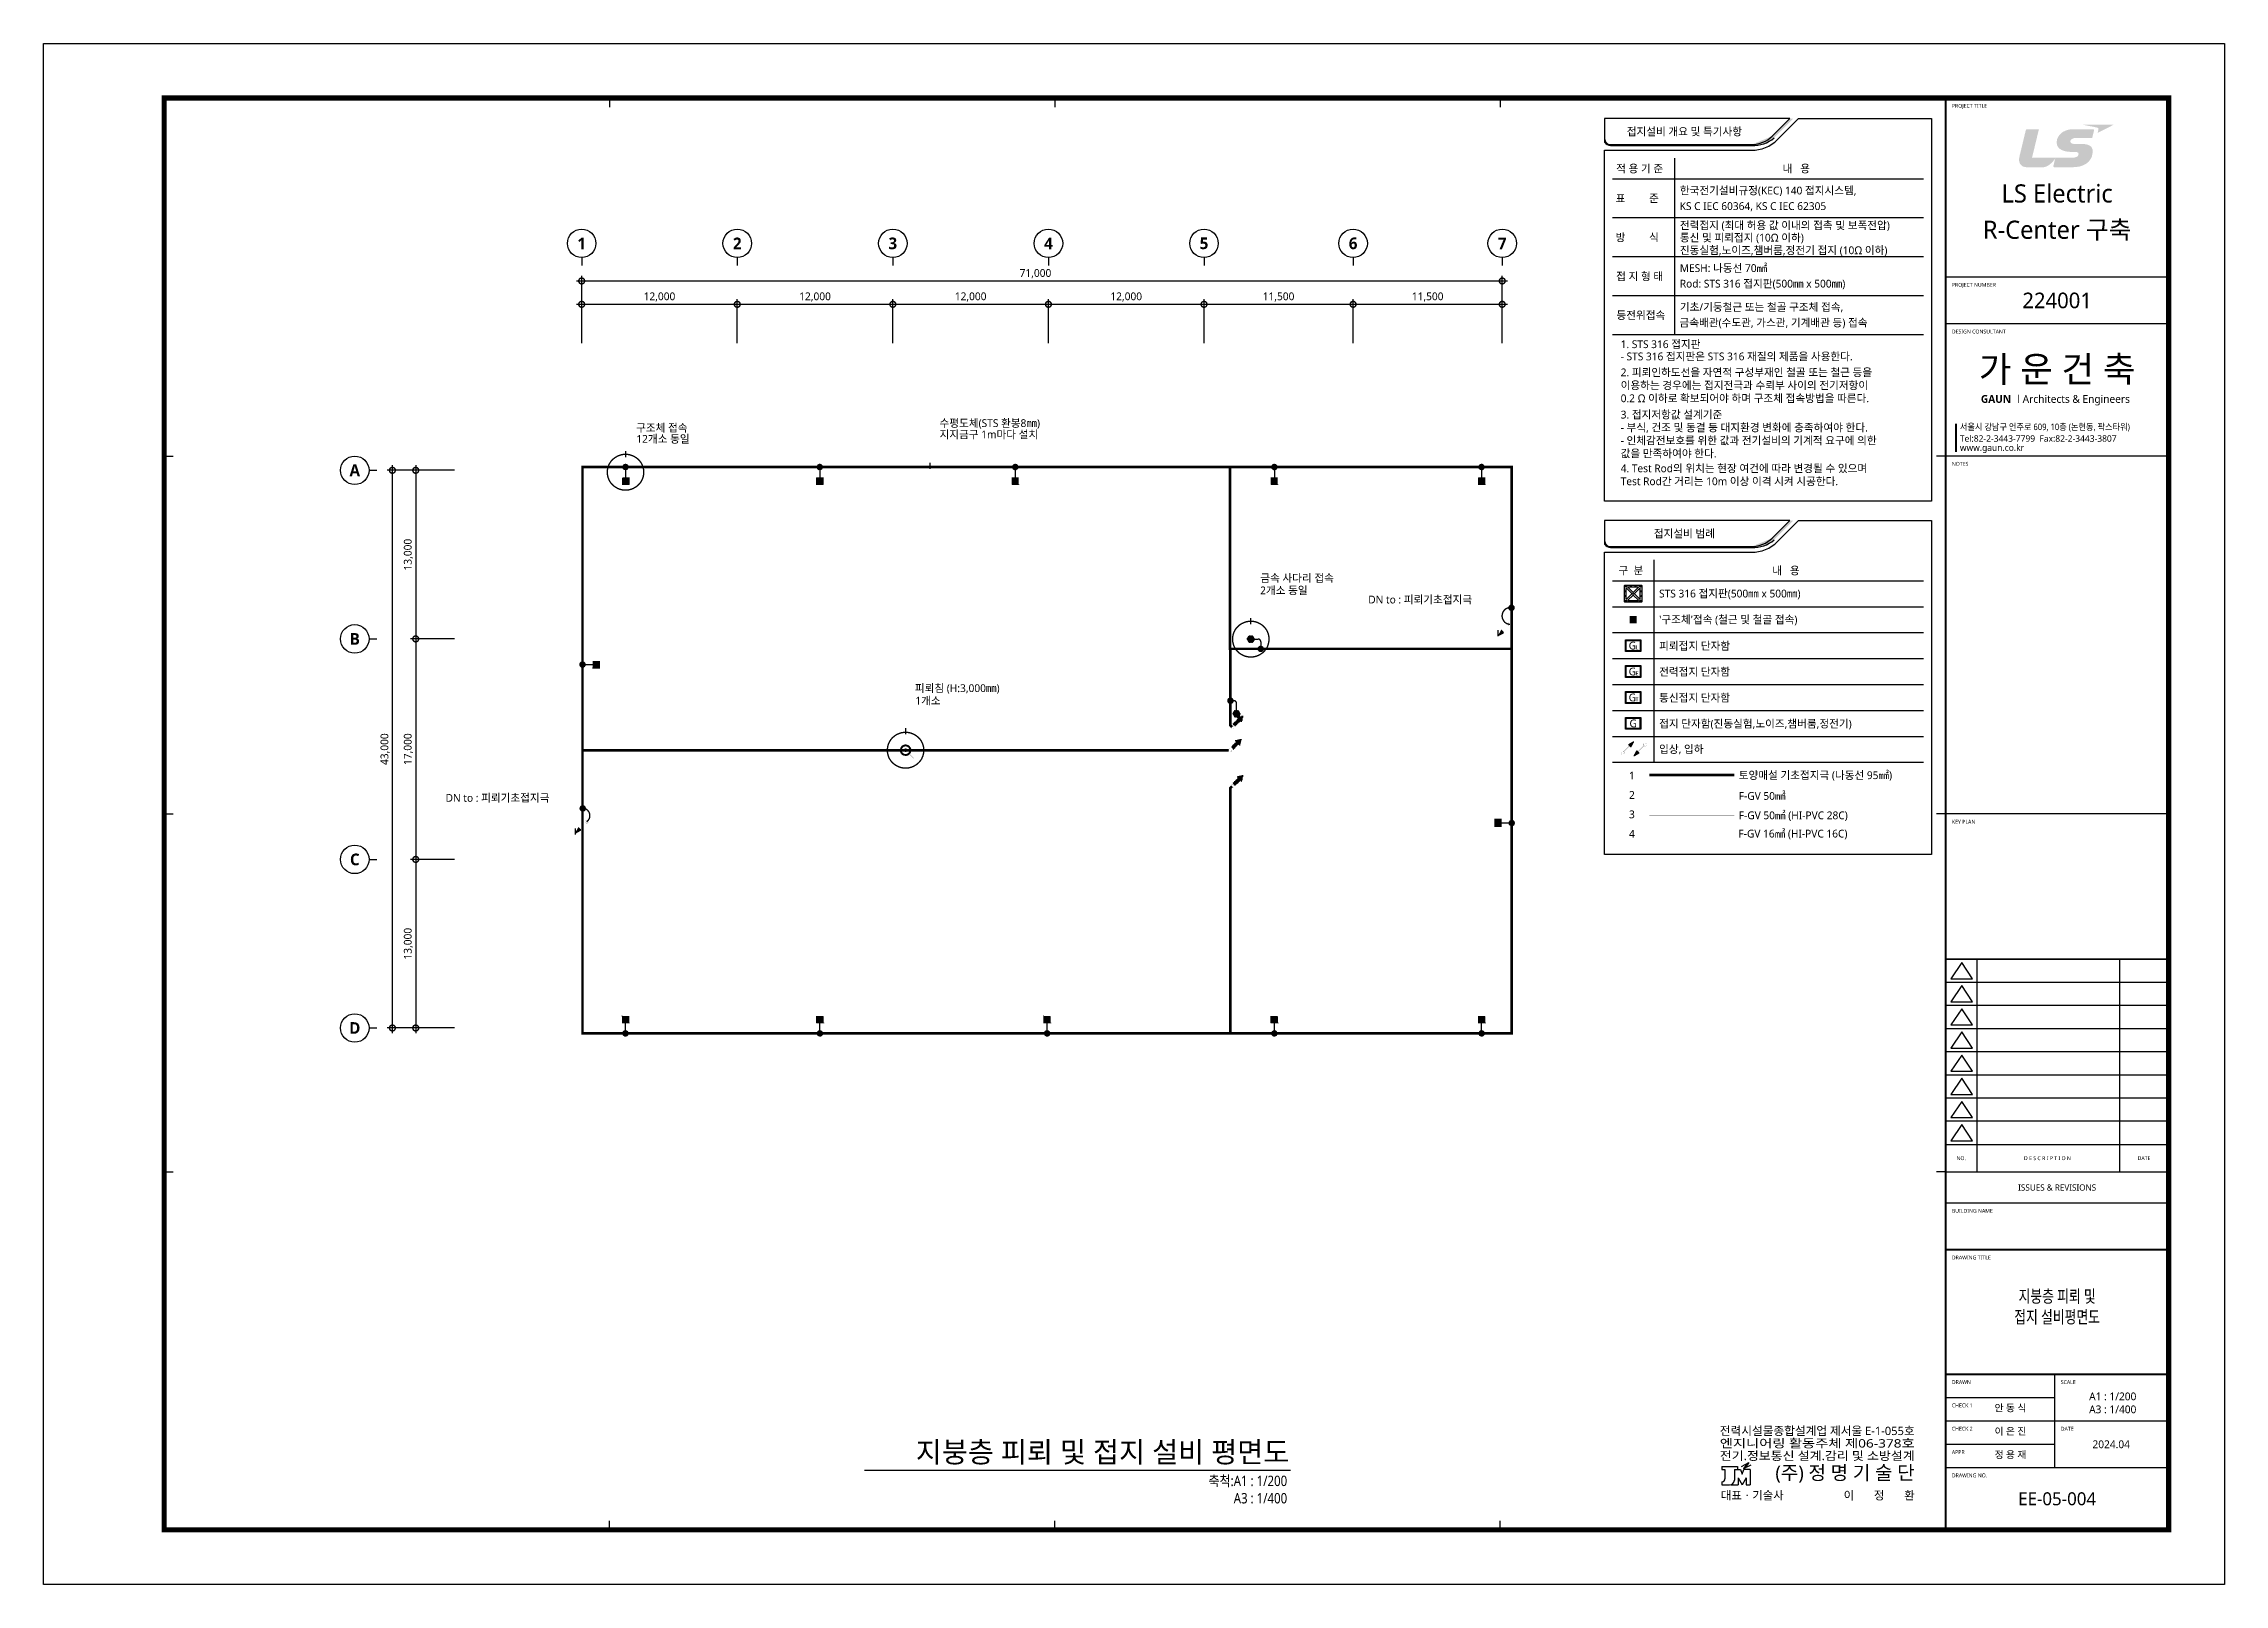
# Model space of a CAD drawing. Header units: millimetres. Extents: x -168600 to 672400, y 82 to 118882.
# Drawn here: x 336000 to 504200, y 82 to 118882 of the extents above; entities that cross this region are included whole.
import ezdxf
from ezdxf.enums import TextEntityAlignment as Align

# ---------------------------------------------------------------- set-up
doc = ezdxf.new("R2010")
doc.units = ezdxf.units.MM
doc.header["$LTSCALE"] = 2000
for name, pattern in [('AM_ISO09W050', [22.5, 12, -1.5, 3, -1.5, 3, -1.5]), ('C2', [18.5, 13.5, -2, 1, -2]), ('CENTERX2', [4, 2.5, -0.5, 0.5, -0.5]), ('HIDDEN', [0.375, 0.25, -0.125])]:
    doc.linetypes.add(name, pattern=pattern)
for name, color, linetype in [('arch', 8, 'Continuous'), ('KEC', 3, 'Continuous'), ('KEC-SYM', 3, 'Continuous'), ('KEC-TEXT', 6, 'Continuous'), ('Layer 1', 7, 'Continuous'), ('S', 4, 'Continuous'), ('SYM', 3, 'Continuous'), ('SYM-BUB', 3, 'Continuous'), ('TEXT', 3, 'Continuous'), ('TIT', 2, 'Continuous'), ('XR-SHEET(통신)$0$WD-E$0$WD', 6, 'Continuous'), ('XR-SHEET-SHT', 5, 'Continuous'), ('XR-SHEET-TEXT', 3, 'Continuous')]:
    doc.layers.add(name, color=color, linetype=linetype)
doc.layers.add('XR-SHEET-TEMP', color=171, linetype='Continuous', plot=False)
doc.styles.add('$0$스타일1', font='malgun.ttf')
doc.styles.add('GHS', font='malgun.ttf')
doc.styles.add('XR-SHEET$0$XREF-Form$0$맑은고딕', font='malgun.ttf')
doc.styles.add('XR-SHEET(통신)$0$WD-E$0$GHS', font='malgun.ttf')
doc.styles.add('맑은고딕', font='malgun.ttf')
doc.styles.add('맑은고딕B', font='malgunbd.ttf')
doc.styles.add('스타일1', font='malgun.ttf')
doc.styles.add('스타일2', font='malgunbd.ttf')
doc.dimstyles.new('CJA', dxfattribs={"dimscale": 300, "dimtxt": 2.7, "dimasz": 1, "dimexe": 2, "dimexo": 3, "dimgap": 1, "dimtad": 1, "dimdec": 0, "dimzin": 1, "dimdsep": 46, "dimlunit": 6, "dimtxsty": '$0$스타일1', "dimblk": 'CJDOT', "dimcen": 0.09, "dimdle": 1, "dimclrd": 256, "dimclre": 256, "dimclrt": 3, "dimadec": 0, "dimazin": 0, "dimtfac": 1, "dimtdec": 0, "dimtix": 1, "dimtmove": 2, "dimatfit": 3, "dimldrblk": 'CJDOT', "dimfxl": 1, "dimtolj": 1, "dimtzin": 1, "dimarcsym": 0})

msp = doc.modelspace()

# ---------------------------------------------------------------- texts
at = {"layer": 'TEXT', "style": 'GHS', "width": 0.75}
for s, p in [('지붕층 피뢰 및', (491300, 22299.4)), ('접지 설비평면도', (491300, 20699.4))]:
    msp.add_text(s, height=965.94, dxfattribs=at).set_placement(p, align=Align.MIDDLE_CENTER)
at = {"layer": 'TEXT', "style": 'GHS'}
for s, height, p in [('A1 : 1/200', 600, (495590.3, 14576.9)), ('A3 : 1/400', 600, (495590.3, 13576.9)), ('EE-05-004', 1000, (491300, 6682.2))]:
    msp.add_text(s, height=height, dxfattribs=at).set_placement(p, align=Align.MIDDLE_CENTER)
at = {"layer": 'TIT', "style": 'GHS'}
msp.add_text('지붕층 피뢰 및 접지 설비 평면도', height=1600, dxfattribs=at).set_placement((432077.8, 10279.7), align=Align.MIDDLE_RIGHT)
at = {"layer": 'TIT', "style": 'GHS', "width": 0.85}
for s, p in [('축척:A1 : 1/200', (431915.7, 7662.3)), ('A3 : 1/400', (431915.7, 6324.1))]:
    msp.add_text(s, height=800, dxfattribs=at).set_placement(p, align=Align.RIGHT)

# ---------------------------------------------------------------- blocks, each defined once
blk = doc.blocks.new('A$C73120EFD')
at = {"layer": 'XR-SHEET(통신)$0$WD-E$0$WD', "color": 4}
for p, q in [((-27546, 7102), (-27546, 6933)), ((-27546, 7102), (-26702, 7102)), ((-26702, 7102), (-26702, 6933)), ((-26494, 7105), (-26082, 7309)), ((-26165, 7268), (-26370, 6991)), ((-26370, 6991), (-25958, 7194)), ((-26370, 6991), (-26257, 7073)), ((-26349, 7019), (-26236, 7101)), ((-26328, 7047), (-26215, 7129)), ((-26308, 7075), (-26194, 7157)), ((-26082, 7309), (-26288, 7031)), ((-26287, 7103), (-26173, 7186)), ((-26266, 7131), (-26153, 7214)), ((-26245, 7160), (-26132, 7242)), ((-26224, 7188), (-26111, 7270)), ((-26203, 7216), (-26090, 7298)), ((-26183, 7244), (-26117, 7292)), ((-27546, 6933), (-27377, 6933)), ((-27546, 6273), (-27546, 6105)), ((-27546, 6273), (-27538, 6273)), ((-27546, 6105), (-27124, 6105)), ((-27377, 6933), (-27377, 6434)), ((-27052, 6115), (-27052, 6105)), ((-27052, 6105), (-26660, 6105)), ((-26871, 6933), (-26871, 6358)), ((-26871, 6933), (-26534, 6933)), ((-26660, 6490), (-26449, 6105)), ((-26660, 6490), (-26660, 6105)), ((-26534, 6933), (-26449, 6680)), ((-26449, 6680), (-26365, 6933)), ((-26238, 6490), (-26449, 6105)), ((-26027, 6933), (-26365, 6933)), ((-26314, 7018), (-26278, 7045)), ((-26238, 6490), (-26238, 6105)), ((-26238, 6105), (-26027, 6105)), ((-26027, 6933), (-26027, 6105))]:
    blk.add_line(p, q, dxfattribs=at)
for centre, radius in [((-27538, 6434), 160), ((-27124, 6358), 253)]:
    blk.add_arc(centre, radius, 270, 0, dxfattribs=at)
at = {"layer": 'XR-SHEET(통신)$0$WD-E$0$WD', "color": 4, "style": 'XR-SHEET(통신)$0$WD-E$0$GHS'}
for s, width, p, p2 in [('전력시설물종합설계업 제서울 E-1-055호', 0.877197, (-27655, 8791), (-17155, 8791)), ('엔지니어링 활동주체 제06-378호', 1.078185, (-27655, 8118), (-17155, 8118)), ('전기.정보통신 설계.감리 및 소방설계', 0.962199, (-27655, 7445), (-17155, 7445))]:
    blk.add_text(s, height=450, dxfattribs=dict(at, width=width)).set_placement(p, p2, align=Align.FIT)
for s, height, p in [('(주) 정 명 기 술 단', 750, (-17155, 6387)), ('이       정       환', 450, (-17155, 5315))]:
    blk.add_text(s, height=height, dxfattribs=at).set_placement(p, align=Align.RIGHT)
blk.add_text('대표ㆍ기술사 ', height=450, dxfattribs=at).set_placement((-27597, 5315))
blk = doc.blocks.new('XR-SHEET$0$XREF-Form$0$xr-form$0$TITLE')
at = {"layer": 'XR-SHEET-TEXT', "color": 4, "style": '맑은고딕B'}
for tag, height, p in [('TITLE1', 6, (776, 116.69)), ('TITLE4', 6, (776, 111.7)), ('TITLE2', 6, (776, 107.09)), ('TITLE5', 6, (776, 102.09)), ('TITLE3', 6, (776, 97.38)), ('A0.00', 7, (775.56, 32.33))]:
    blk.add_attdef(tag, text='', height=height, dxfattribs=at).set_placement(p, align=Align.MIDDLE_CENTER)
at = {"layer": 'XR-SHEET-TEXT', "color": 3, "style": 'XR-SHEET$0$XREF-Form$0$맑은고딕'}
for tag, p in [('NAME-1', (752.37, 76.33)), ('NAME-2', (752.37, 67.33)), ('NAME-3', (752.37, 58.33)), ('NAME-4', (752.37, 49.33))]:
    blk.add_attdef(tag, text='', height=2.7, dxfattribs=at).set_placement(p, align=Align.MIDDLE_LEFT)
for tag, p in [('SCALE-A1', (796.39, 73.17)), ('SCALE-A3', (796.39, 68.31)), ('DATE', (797.36, 53.01))]:
    blk.add_attdef(tag, text='', height=3, dxfattribs=at).set_placement(p, align=Align.MIDDLE)
blk = doc.blocks.new('block 3')
at = {"true_color": 0xfa002d}
h = blk.add_hatch(color=240, dxfattribs=at)
h.dxf.hatch_style = 1
h.paths.add_polyline_path([(78.5, -138.2), (78.5, -138.2), (78.6, -138.2), (78.6, -138.2), (78.7, -138.1), (78.7, -138.1), (78.8, -138.1), (78.8, -138.1), (78.9, -138), (78.9, -138), (78.9, -138), (79, -138), (79, -138), (79.1, -137.9), (79.1, -137.9), (79.1, -137.9), (79.2, -137.9), (79.2, -137.9), (79.2, -137.8), (79.3, -137.8), (79.3, -137.8), (79.4, -137.8), (79.4, -137.8), (79.4, -137.8), (79.5, -137.7), (79.5, -137.7), (79.5, -137.7), (79.6, -137.7), (79.6, -137.7), (79.6, -137.7), (79.6, -137.6), (79.7, -137.6), (79.7, -137.6), (79.7, -137.6), (79.7, -137.6), (79.8, -137.6), (79.8, -137.6), (79.8, -137.6), (79.8, -137.5), (79.9, -137.5), (79.9, -137.5), (79.9, -137.5), (79.9, -137.5), (80, -137.5), (80, -137.5), (80, -137.5), (80, -137.5), (80, -137.4), (80, -137.4), (80.1, -137.4), (80.1, -137.4), (80.1, -137.4), (80.1, -137.4), (80.1, -137.4), (80.2, -137.4), (80.2, -137.4), (80.2, -137.4), (80.2, -137.4), (80.2, -137.4), (80.2, -137.4), (80.2, -137.4), (80.2, -137.4), (80.2, -137.4), (80.1, -137.4), (80.1, -137.4), (80.1, -137.4), (80.1, -137.4), (80.1, -137.4), (80.1, -137.4), (80.1, -137.4), (80.1, -137.4), (80.1, -137.4), (80.1, -137.4), (80.1, -137.4), (80.1, -137.4), (80.1, -137.4), (80.1, -137.4), (80, -137.4), (80, -137.4), (80, -137.4), (80, -137.4), (80, -137.4), (80, -137.4), (80, -137.4), (80, -137.4), (80, -137.4), (79.9, -137.4), (79.9, -137.4), (79.9, -137.4), (79.9, -137.4), (79.9, -137.4), (79.9, -137.4), (79.9, -137.4), (79.8, -137.4), (79.8, -137.4), (79.8, -137.4), (79.8, -137.4), (79.8, -137.4), (79.7, -137.4), (79.7, -137.4), (79.7, -137.4), (79.7, -137.4), (79.7, -137.4), (79.6, -137.4), (79.6, -137.4), (79.6, -137.4), (79.6, -137.4), (79.6, -137.4), (79.5, -137.4), (79.5, -137.4), (79.5, -137.4), (79.5, -137.4), (79.5, -137.4), (79.4, -137.4), (79.4, -137.4), (79.4, -137.4), (79.4, -137.4), (79.3, -137.4), (79.3, -137.4), (79.3, -137.4), (79.2, -137.4), (79.2, -137.4), (79.2, -137.4), (79.2, -137.4), (79.1, -137.4), (79.1, -137.4), (79.1, -137.4), (79.1, -137.4), (79, -137.4), (79, -137.4), (79, -137.4), (78.9, -137.4), (78.9, -137.4), (78.9, -137.4), (78.8, -137.4), (78.8, -137.4), (78.8, -137.4), (78.8, -137.4), (78.7, -137.4), (78.7, -137.4), (78.7, -137.4), (78.6, -137.4), (78.6, -137.4), (78.6, -137.4), (78.5, -137.4), (78.5, -137.4), (78.4, -137.4), (78.4, -137.4), (78.4, -137.4), (78.3, -137.4), (78.3, -137.4), (78.3, -137.4), (78.2, -137.4), (78.2, -137.4), (78.2, -137.4), (78.1, -137.4), (78.1, -137.4), (78, -137.4), (78, -137.4), (78, -137.4), (77.9, -137.4), (77.9, -137.4), (77.9, -137.4), (77.8, -137.4), (77.8, -137.4), (77.7, -137.4), (77.7, -137.4), (77.7, -137.4), (77.6, -137.4), (77.6, -137.4), (77.5, -137.4), (77.5, -137.4), (77.5, -137.4), (77.4, -137.4), (77.4, -137.4), (77.3, -137.4), (77.3, -137.4), (77.2, -137.4), (77.2, -137.4), (77.2, -137.4), (77.1, -137.4), (77.1, -137.4), (77, -137.4), (77, -137.4), (76.9, -137.4), (76.9, -137.4), (76.8, -137.4), (76.8, -137.4), (76.7, -137.4), (76.7, -137.4), (76.7, -137.4), (76.6, -137.4), (76.6, -137.4), (76.5, -137.4), (76.5, -137.4), (76.4, -137.4), (76.4, -137.4), (76.3, -137.4), (76.3, -137.4), (76.2, -137.4), (76.2, -137.4), (76.1, -137.4), (76.1, -137.4), (76, -137.4), (76, -137.4), (75.9, -137.4), (75.9, -137.4), (75.8, -137.4), (75.8, -137.4), (75.7, -137.4), (75.7, -137.4), (75.6, -137.4), (75.6, -137.4), (75.5, -137.4), (75.5, -137.4), (75.4, -137.4), (75.4, -137.4), (75.3, -137.4), (75.3, -137.4), (75.2, -137.4), (75.2, -137.4), (75.1, -137.4), (75.1, -137.4), (75, -137.4), (75, -137.4), (74.9, -137.4), (74.9, -137.4), (74.8, -137.4), (74.8, -137.4), (74.7, -137.4), (74.7, -137.4), (74.6, -137.4), (74.6, -137.4), (74.5, -137.4), (74.4, -137.4), (74.3, -137.4), (74.2, -137.4), (74.1, -137.4), (74, -137.4), (73.9, -137.4), (73.8, -137.4), (73.7, -137.4), (73.6, -137.4), (73.5, -137.4), (73.3, -137.4), (73.2, -137.4), (73.1, -137.4), (73, -137.4), (72.9, -137.4), (72.8, -137.4), (72.7, -137.4), (72.5, -137.4), (72.4, -137.4), (72.3, -137.4), (72.2, -137.4), (72.1, -137.4), (72, -137.4), (71.9, -137.4), (71.7, -137.4), (71.6, -137.4), (71.5, -137.4), (71.4, -137.4), (71.3, -137.4), (71, -137.4), (70.8, -137.4), (70.6, -137.4), (70.1, -137.4), (69.6, -137.4), (69.4, -137.4), (69.1, -137.4), (68.9, -137.4), (68.8, -137.4), (68.7, -137.4), (68.6, -137.4), (68.4, -137.4), (68.3, -137.4), (68.2, -137.4), (68.1, -137.4), (68, -137.4), (67.9, -137.4), (67.7, -137.4), (67.6, -137.4), (67.5, -137.4), (67.4, -137.4), (67.3, -137.4), (67.2, -137.4), (67.1, -137.4), (67, -137.4), (66.8, -137.4), (66.7, -137.4), (66.6, -137.4), (66.5, -137.4), (66.4, -137.4), (66.3, -137.4), (66.2, -137.4), (66.1, -137.4), (66, -137.4), (65.8, -137.4), (65.7, -137.4), (65.7, -137.4), (65.6, -137.4), (65.6, -137.4), (65.5, -137.4), (65.5, -137.4), (65.4, -137.4), (65.4, -137.4), (65.3, -137.4), (65.3, -137.4), (65.2, -137.4), (65.2, -137.4), (65.1, -137.4), (65, -137.4), (65, -137.4), (64.9, -137.4), (64.9, -137.4), (64.8, -137.4), (64.8, -137.4), (64.7, -137.4), (64.7, -137.4), (64.6, -137.4), (64.6, -137.4), (64.5, -137.4), (64.5, -137.4), (64.4, -137.4), (64.4, -137.4), (64.3, -137.4), (64.3, -137.4), (64.2, -137.4), (64.2, -137.4), (64.1, -137.4), (64.1, -137.4), (64, -137.4), (64, -137.4), (63.9, -137.4), (63.9, -137.4), (63.9, -137.4), (63.8, -137.4), (63.8, -137.4), (63.7, -137.4), (63.7, -137.4), (63.6, -137.4), (63.6, -137.4), (63.5, -137.4), (63.5, -137.4), (63.4, -137.4), (63.4, -137.4), (63.3, -137.4), (63.3, -137.4), (63.3, -137.4), (63.2, -137.4), (63.2, -137.4), (63.1, -137.4), (63.1, -137.4), (63, -137.4), (63, -137.4), (62.9, -137.4), (62.9, -137.4), (62.9, -137.4), (62.8, -137.4), (62.8, -137.4), (62.7, -137.4), (62.7, -137.4), (62.7, -137.4), (62.6, -137.4), (62.6, -137.4), (62.5, -137.4), (62.5, -137.4), (62.4, -137.4), (62.4, -137.4), (62.4, -137.4), (62.3, -137.4), (62.3, -137.4), (62.2, -137.4), (62.2, -137.4), (62.2, -137.4), (62.1, -137.4), (62.1, -137.4), (62.1, -137.4), (62, -137.4), (62, -137.4), (61.9, -137.4), (61.9, -137.4), (61.9, -137.4), (61.8, -137.4), (61.8, -137.4), (61.8, -137.4), (61.7, -137.4), (61.7, -137.4), (61.7, -137.4), (61.6, -137.4), (61.6, -137.4), (61.6, -137.4), (61.5, -137.4), (61.5, -137.4), (61.5, -137.4), (61.4, -137.4), (61.4, -137.4), (61.4, -137.4), (61.3, -137.4), (61.3, -137.4), (61.3, -137.4), (61.2, -137.4), (61.2, -137.4), (61.2, -137.4), (61.2, -137.4), (61.1, -137.4), (61.1, -137.4), (61.1, -137.4), (61, -137.4), (61, -137.4), (61, -137.4), (61, -137.4), (60.9, -137.4), (60.9, -137.4), (60.9, -137.4), (60.9, -137.4), (60.8, -137.4), (60.8, -137.4), (60.8, -137.4), (60.8, -137.4), (60.7, -137.4), (60.7, -137.4), (60.7, -137.4), (60.7, -137.4), (60.6, -137.4), (60.6, -137.4), (60.6, -137.4), (60.6, -137.4), (60.6, -137.4), (60.5, -137.4), (60.5, -137.4), (60.5, -137.4), (60.5, -137.4), (60.5, -137.4), (60.4, -137.4), (60.4, -137.4), (60.4, -137.4), (60.4, -137.4), (60.4, -137.4), (60.3, -137.4), (60.3, -137.4), (60.3, -137.4), (60.3, -137.4), (60.3, -137.4), (60.3, -137.4), (60.3, -137.4), (60.2, -137.4), (60.2, -137.4), (60.2, -137.4), (60.2, -137.4), (60.2, -137.4), (60.2, -137.4), (60.2, -137.4), (60.2, -137.4), (60.1, -137.4), (60.1, -137.4), (60.1, -137.4), (60.1, -137.4), (60, -137.4), (60, -137.4), (60, -137.4), (60, -137.4), (60, -137.4), (60, -137.4), (60, -137.4), (60, -137.4), (60, -137.4), (60, -137.4), (60.1, -137.4), (60.1, -137.4), (60.1, -137.4), (60.1, -137.4), (60.1, -137.4), (60.1, -137.4), (60.1, -137.4), (60.1, -137.4), (60.1, -137.4), (60.2, -137.4), (60.2, -137.4), (60.2, -137.4), (60.2, -137.4), (60.2, -137.4), (60.2, -137.4), (60.2, -137.4), (60.3, -137.4), (60.3, -137.4), (60.3, -137.4), (60.3, -137.4), (60.3, -137.4), (60.4, -137.4), (60.4, -137.4), (60.4, -137.5), (60.4, -137.5), (60.5, -137.5), (60.5, -137.5), (60.5, -137.5), (60.5, -137.5), (60.6, -137.5), (60.6, -137.5), (60.6, -137.5), (60.6, -137.5), (60.7, -137.5), (60.7, -137.5), (60.7, -137.5), (60.8, -137.5), (60.8, -137.5), (60.8, -137.5), (60.9, -137.5), (60.9, -137.6), (60.9, -137.6), (61, -137.6), (61, -137.6), (61, -137.6), (61.1, -137.6), (61.1, -137.6), (61.1, -137.6), (61.2, -137.6), (61.2, -137.6), (61.2, -137.6), (61.3, -137.6), (61.3, -137.6), (61.4, -137.6), (61.4, -137.7), (61.4, -137.7), (61.5, -137.7), (61.5, -137.7), (61.6, -137.7), (61.6, -137.7), (61.6, -137.7), (61.7, -137.7), (61.7, -137.7), (61.8, -137.7), (61.8, -137.7), (61.8, -137.7), (61.9, -137.8), (61.9, -137.8), (62, -137.8), (62, -137.8), (62.1, -137.8), (62.1, -137.8), (62.2, -137.8), (62.2, -137.8), (62.2, -137.8), (62.3, -137.8), (62.4, -137.9), (62.5, -137.9), (62.6, -137.9), (62.7, -137.9), (62.8, -137.9), (62.9, -138), (63, -138), (63.1, -138), (63.2, -138), (63.3, -138), (63.4, -138.1), (63.5, -138.1), (63.6, -138.1), (63.7, -138.1), (63.8, -138.2), (63.9, -138.2), (64.1, -138.2), (64.3, -138.2), (64.5, -138.3), (64.9, -138.4), (65.1, -138.4), (65.3, -138.5), (65.5, -138.5), (65.6, -138.5), (65.8, -138.5), (65.9, -138.6), (66, -138.6), (66.1, -138.6), (66.2, -138.6), (66.3, -138.6), (66.4, -138.7), (66.5, -138.7), (66.6, -138.7), (66.7, -138.7), (66.8, -138.7), (66.9, -138.8), (67, -138.8), (67.1, -138.8), (67.2, -138.8), (67.3, -138.8), (67.3, -138.9), (67.4, -138.9), (67.4, -138.9), (67.5, -138.9), (67.5, -138.9), (67.6, -138.9), (67.6, -138.9), (67.7, -138.9), (67.7, -138.9), (67.7, -138.9), (67.8, -139), (67.8, -139), (67.9, -139), (67.9, -139), (68, -139), (68, -139), (68, -139), (68.1, -139), (68.1, -139), (68.2, -139), (68.2, -139), (68.2, -139), (68.3, -139.1), (68.3, -139.1), (68.4, -139.1), (68.4, -139.1), (68.4, -139.1), (68.5, -139.1), (68.5, -139.1), (68.5, -139.1), (68.6, -139.1), (68.6, -139.1), (68.6, -139.1), (68.7, -139.1), (68.7, -139.1), (68.7, -139.1), (68.8, -139.2), (68.8, -139.2), (68.8, -139.2), (68.9, -139.2), (68.9, -139.2), (68.9, -139.2), (68.9, -139.2), (69, -139.2), (69, -139.2), (69, -139.2), (69.1, -139.2), (69.1, -139.2), (69.1, -139.2), (69.1, -139.2), (69.2, -139.2), (69.2, -139.2), (69.2, -139.2), (69.2, -139.2), (69.2, -139.3), (69.3, -139.3), (69.3, -139.3), (69.3, -139.3), (69.3, -139.3), (69.3, -139.3), (69.4, -139.3), (69.4, -139.3), (69.4, -139.3), (69.4, -139.3), (69.4, -139.3), (69.4, -139.3), (69.5, -139.3), (69.5, -139.3), (69.5, -139.3), (69.5, -139.3), (69.7, -139.3), (69.8, -139.4), (69.9, -139.4), (70, -139.5), (70.1, -139.5), (70.2, -139.6), (70.3, -139.8), (70.4, -139.9), (70.4, -140), (70.4, -140.1), (70.4, -140.2), (70.4, -140.3), (70.3, -140.4), (70.3, -140.5), (70.3, -140.5), (70.3, -140.5), (70.3, -140.6), (70.3, -140.7), (70.3, -140.8), (70.2, -140.8), (70.2, -140.9), (70.2, -141), (70.2, -141.1), (70.2, -141.2), (70.1, -141.4), (70.1, -141.6), (70, -141.8), (70, -141.9), (70, -141.9), (70, -142), (69.9, -142.1), (69.9, -142.2), (69.9, -142.3), (69.9, -142.3), (69.9, -142.4), (69.9, -142.4), (69.9, -142.5), (69.8, -142.5), (69.8, -142.5), (69.8, -142.6), (69.8, -142.6), (69.8, -142.6), (69.8, -142.7), (69.8, -142.7), (69.8, -142.7), (69.8, -142.7), (69.8, -142.7), (69.8, -142.7), (69.8, -142.7), (69.8, -142.7), (69.8, -142.7), (69.8, -142.7), (69.8, -142.7), (69.8, -142.7), (69.8, -142.7), (69.8, -142.7), (69.8, -142.7), (69.8, -142.7), (69.8, -142.7), (69.8, -142.7), (69.8, -142.7), (69.8, -142.7), (69.8, -142.7), (69.9, -142.7), (69.9, -142.7), (69.9, -142.7), (69.9, -142.7), (69.9, -142.7), (69.9, -142.7), (69.9, -142.7), (69.9, -142.6), (69.9, -142.6), (69.9, -142.6), (69.9, -142.6), (69.9, -142.6), (69.9, -142.6), (70, -142.6), (70, -142.6), (70, -142.6), (70, -142.6), (70, -142.6), (70.1, -142.6), (70.1, -142.6), (70.1, -142.5), (70.1, -142.5), (70.1, -142.5), (70.2, -142.5), (70.2, -142.5), (70.2, -142.5), (70.2, -142.5), (70.3, -142.5), (70.3, -142.4), (70.3, -142.4), (70.4, -142.4), (70.4, -142.4), (70.4, -142.4), (70.4, -142.4), (70.5, -142.3), (70.5, -142.3), (70.5, -142.3), (70.6, -142.3), (70.6, -142.3), (70.6, -142.3), (70.7, -142.2), (70.7, -142.2), (70.8, -142.2), (70.8, -142.2), (70.8, -142.2), (70.9, -142.1), (70.9, -142.1), (70.9, -142.1), (71, -142.1), (71, -142.1), (71.1, -142), (71.1, -142), (71.2, -142), (71.2, -142), (71.2, -142), (71.3, -141.9), (71.3, -141.9), (71.4, -141.9), (71.4, -141.9), (71.5, -141.8), (71.5, -141.8), (71.6, -141.8), (71.6, -141.8), (71.7, -141.7), (71.7, -141.7), (71.8, -141.7), (71.8, -141.7), (71.8, -141.6), (71.9, -141.6), (71.9, -141.6), (72, -141.6), (72.1, -141.5), (72.1, -141.5), (72.2, -141.5), (72.2, -141.5), (72.3, -141.4), (72.3, -141.4), (72.4, -141.4), (72.4, -141.4), (72.5, -141.3), (72.5, -141.3), (72.6, -141.3), (72.6, -141.2), (72.7, -141.2), (72.7, -141.2), (72.8, -141.2), (72.9, -141.1), (72.9, -141.1), (73, -141.1), (73, -141), (73.1, -141), (73.1, -141), (73.2, -141), (73.3, -140.9), (73.3, -140.9), (73.4, -140.8), (73.5, -140.8), (73.7, -140.7), (73.8, -140.7), (73.9, -140.6), (74, -140.5), (74.1, -140.5), (74.3, -140.4), (74.4, -140.3), (74.5, -140.3), (74.7, -140.2), (75, -140), (75.2, -139.9), (75.5, -139.8), (75.6, -139.7), (75.7, -139.7), (75.8, -139.6), (76, -139.5), (76.1, -139.5), (76.2, -139.4), (76.3, -139.4), (76.4, -139.3), (76.5, -139.2), (76.7, -139.2), (76.7, -139.1), (76.8, -139.1), (76.8, -139.1), (76.9, -139.1), (76.9, -139), (77, -139), (77.1, -139), (77.1, -138.9), (77.2, -138.9), (77.2, -138.9), (77.3, -138.9), (77.3, -138.8), (77.4, -138.8), (77.4, -138.8), (77.5, -138.7), (77.6, -138.7), (77.6, -138.7), (77.7, -138.7), (77.7, -138.6), (77.8, -138.6), (77.8, -138.6), (77.9, -138.6), (77.9, -138.5), (78, -138.5), (78, -138.5), (78.1, -138.4), (78.1, -138.4), (78.2, -138.4), (78.2, -138.4), (78.3, -138.3), (78.3, -138.3), (78.4, -138.3), (78.4, -138.3), (78.5, -138.3)])
at = {"true_color": 0x0a1e5a}
h = blk.add_hatch(color=158, dxfattribs=at)
h.dxf.hatch_style = 1
h.paths.add_polyline_path([(66.6, -155.7), (66.6, -155.5), (66.6, -155.4), (66.6, -155.3), (66.6, -155.2), (66.6, -155), (66.6, -154.9), (66.6, -154.8), (66.6, -154.7), (66.6, -154.6), (66.6, -154.6), (66.7, -154.5), (66.7, -154.4), (66.7, -154.4), (66.7, -154.3), (66.6, -154.2), (66.6, -154.2), (66.6, -154.1), (66.6, -154), (66.6, -154), (66.6, -153.9), (66.6, -153.8), (66.6, -153.8), (66.6, -153.7), (66.6, -153.6), (66.6, -153.6), (66.6, -153.5), (66.6, -153.5), (66.6, -153.4), (66.5, -153.3), (66.5, -153.3), (66.5, -153.2), (66.5, -153.1), (66.5, -153.1), (66.5, -153), (66.4, -153), (66.4, -152.9), (66.4, -152.8), (66.4, -152.8), (66.4, -152.7), (66.3, -152.7), (66.3, -152.6), (66.3, -152.6), (66.3, -152.5), (66.2, -152.5), (66.2, -152.4), (66.2, -152.3), (66.2, -152.3), (66.1, -152.2), (66.1, -152.2), (66.1, -152.1), (66, -152.1), (66, -152), (66, -152), (65.9, -151.9), (65.9, -151.9), (65.8, -151.8), (65.8, -151.8), (65.8, -151.7), (65.7, -151.7), (65.7, -151.6), (65.6, -151.6), (65.6, -151.5), (65.6, -151.5), (65.5, -151.5), (65.5, -151.4), (65.4, -151.4), (65.4, -151.3), (65.3, -151.3), (65.3, -151.2), (65.2, -151.2), (65.2, -151.2), (65.1, -151.1), (65.1, -151.1), (65, -151), (64.9, -151), (64.9, -151), (64.8, -150.9), (64.8, -150.9), (64.7, -150.9), (64.6, -150.8), (64.6, -150.8), (64.5, -150.7), (64.5, -150.7), (64.4, -150.7), (64.3, -150.6), (64.2, -150.6), (64.2, -150.6), (64.1, -150.6), (64, -150.5), (64, -150.5), (63.9, -150.5), (63.8, -150.4), (63.7, -150.4), (63.7, -150.4), (63.6, -150.3), (63.5, -150.3), (63.4, -150.3), (63.3, -150.3), (63.3, -150.2), (63.2, -150.2), (63.1, -150.2), (63, -150.2), (62.9, -150.2), (62.8, -150.1), (62.7, -150.1), (62.6, -150.1), (62.6, -150.1), (62.5, -150.1), (62.4, -150), (62.3, -150), (62.2, -150), (62.1, -150), (62, -150), (61.9, -150), (61.8, -149.9), (61.7, -149.9), (61.6, -149.9), (61.5, -149.9), (61.4, -149.9), (61.2, -149.9), (61.1, -149.9), (61, -149.9), (60.9, -149.9), (60.8, -149.8), (60.7, -149.8), (60.6, -149.8), (60.5, -149.8), (60.3, -149.8), (60.2, -149.8), (60.1, -149.8), (60, -149.8), (59.9, -149.8), (59.7, -149.8), (59.6, -149.8), (59.5, -149.8), (59.5, -149.8), (59.5, -149.8), (59.5, -149.8), (59.5, -149.8), (59.5, -149.8), (59.5, -149.8), (59.4, -149.8), (59.4, -149.8), (59.4, -149.8), (59.4, -149.8), (59.4, -149.8), (59.4, -149.8), (59.4, -149.8), (59.3, -149.8), (59.3, -149.8), (59.3, -149.8), (59.3, -149.8), (59.3, -149.8), (59.2, -149.8), (59.2, -149.8), (59.2, -149.8), (59.2, -149.8), (59.1, -149.8), (59.1, -149.8), (59.1, -149.8), (59, -149.8), (59, -149.8), (59, -149.8), (58.9, -149.8), (58.9, -149.8), (58.9, -149.8), (58.8, -149.8), (58.8, -149.8), (58.8, -149.8), (58.7, -149.8), (58.7, -149.8), (58.6, -149.8), (58.5, -149.8), (58.4, -149.8), (58.3, -149.8), (58.3, -149.8), (58.2, -149.8), (58.1, -149.8), (58, -149.8), (57.9, -149.8), (57.8, -149.8), (57.6, -149.8), (57.4, -149.8), (57.2, -149.8), (57, -149.8), (56.9, -149.8), (56.8, -149.8), (56.7, -149.8), (56.6, -149.8), (56.5, -149.8), (56.5, -149.8), (56.4, -149.8), (56.3, -149.8), (56.2, -149.8), (56.1, -149.8), (56.1, -149.8), (56, -149.8), (56, -149.8), (56, -149.8), (55.9, -149.8), (55.9, -149.8), (55.9, -149.8), (55.8, -149.8), (55.8, -149.8), (55.8, -149.8), (55.7, -149.8), (55.7, -149.8), (55.7, -149.8), (55.7, -149.8), (55.6, -149.8), (55.6, -149.8), (55.6, -149.8), (55.5, -149.8), (55.5, -149.8), (55.5, -149.8), (55.5, -149.8), (55.5, -149.8), (55.4, -149.8), (55.4, -149.8), (55.4, -149.8), (55.4, -149.8), (55.4, -149.8), (55.4, -149.8), (55.4, -149.8), (55.4, -149.8), (55.3, -149.8), (55.3, -149.8), (55.3, -149.8), (55.3, -149.8), (55.3, -149.8), (55.2, -149.8), (55, -149.8), (54.7, -149.8), (54.4, -149.7), (54.2, -149.7), (53.9, -149.6), (53.7, -149.6), (53.4, -149.5), (53.2, -149.4), (53, -149.3), (52.8, -149.1), (52.7, -149), (52.6, -148.9), (52.5, -148.8), (52.5, -148.7), (52.4, -148.5), (52.4, -148.4), (52.3, -148.2), (52.3, -148.1), (52.3, -147.9), (52.4, -147.7), (52.4, -147.6), (52.5, -147.4), (52.6, -147.3), (52.7, -147.1), (52.9, -147), (53, -146.8), (53.2, -146.7), (53.3, -146.6), (53.4, -146.6), (53.5, -146.5), (53.7, -146.4), (53.8, -146.3), (54, -146.3), (54.1, -146.2), (54.3, -146.2), (54.4, -146.1), (54.6, -146.1), (54.8, -146), (55, -146), (55.2, -145.9), (55.4, -145.9), (55.5, -145.9), (55.7, -145.9), (55.9, -145.9), (56.1, -145.9), (56.2, -145.9), (56.2, -145.9), (56.2, -145.9), (56.2, -145.9), (56.2, -145.9), (56.2, -145.9), (56.2, -145.9), (56.3, -145.9), (56.3, -145.9), (56.3, -145.9), (56.3, -145.9), (56.3, -145.9), (56.3, -145.9), (56.3, -145.9), (56.3, -145.9), (56.4, -145.9), (56.4, -145.9), (56.4, -145.9), (56.4, -145.9), (56.4, -145.9), (56.4, -145.9), (56.5, -145.9), (56.5, -145.9), (56.5, -145.9), (56.5, -145.9), (56.5, -145.9), (56.6, -145.9), (56.6, -145.9), (56.6, -145.9), (56.6, -145.9), (56.7, -145.9), (56.7, -145.9), (56.7, -145.9), (56.8, -145.9), (56.8, -145.9), (56.8, -145.9), (56.8, -145.9), (56.9, -145.9), (56.9, -145.9), (56.9, -145.9), (57, -145.9), (57, -145.9), (57, -145.9), (57.1, -145.9), (57.1, -145.9), (57.1, -145.9), (57.2, -145.9), (57.2, -145.9), (57.3, -145.9), (57.3, -145.9), (57.3, -145.9), (57.4, -145.9), (57.4, -145.9), (57.5, -145.9), (57.5, -145.9), (57.5, -145.9), (57.6, -145.9), (57.6, -145.9), (57.7, -145.9), (57.7, -145.9), (57.7, -145.9), (57.8, -145.9), (57.8, -145.9), (57.9, -145.9), (57.9, -145.9), (58, -145.9), (58, -145.9), (58.1, -145.9), (58.1, -145.9), (58.2, -145.9), (58.2, -145.9), (58.3, -145.9), (58.3, -145.9), (58.4, -145.9), (58.4, -145.9), (58.5, -145.9), (58.5, -145.9), (58.6, -145.9), (58.6, -145.9), (58.7, -145.9), (58.7, -145.9), (58.8, -145.9), (58.8, -145.9), (58.9, -145.9), (58.9, -145.9), (59, -145.9), (59, -145.9), (59.1, -145.9), (59.2, -145.9), (59.3, -145.9), (59.4, -145.9), (59.5, -145.9), (59.6, -145.9), (59.8, -145.9), (59.9, -145.9), (60, -145.9), (60.1, -145.9), (60.2, -145.9), (60.3, -145.9), (60.4, -145.9), (60.6, -145.9), (60.7, -145.9), (60.8, -145.9), (61, -145.9), (61.3, -145.9), (61.5, -145.9), (61.7, -145.9), (61.9, -145.9), (62, -145.9), (62.1, -145.9), (62.2, -145.9), (62.3, -145.9), (62.5, -145.9), (62.6, -145.9), (62.7, -145.9), (62.8, -145.9), (62.9, -145.9), (63, -145.9), (63.1, -145.9), (63.2, -145.9), (63.4, -145.9), (63.5, -145.9), (63.5, -145.9), (63.6, -145.9), (63.6, -145.9), (63.7, -145.9), (63.7, -145.9), (63.8, -145.9), (63.8, -145.9), (63.9, -145.9), (63.9, -145.9), (64, -145.9), (64, -145.9), (64.1, -145.9), (64.1, -145.9), (64.2, -145.9), (64.2, -145.9), (64.3, -145.9), (64.3, -145.9), (64.4, -145.9), (64.4, -145.9), (64.5, -145.9), (64.5, -145.9), (64.6, -145.9), (64.6, -145.9), (64.7, -145.9), (64.7, -145.9), (64.8, -145.9), (64.8, -145.9), (64.8, -145.9), (64.9, -145.9), (64.9, -145.9), (65, -145.9), (65, -145.9), (65.1, -145.9), (65.1, -145.9), (65.1, -145.9), (65.2, -145.9), (65.2, -145.9), (65.3, -145.9), (65.3, -145.9), (65.3, -145.9), (65.4, -145.9), (65.4, -145.9), (65.4, -145.9), (65.5, -145.9), (65.5, -145.9), (65.5, -145.9), (65.6, -145.9), (65.6, -145.9), (65.6, -145.9), (65.7, -145.9), (65.7, -145.9), (65.7, -145.9), (65.8, -145.9), (65.8, -145.9), (65.8, -145.9), (65.8, -145.9), (65.9, -145.9), (65.9, -145.9), (65.9, -145.9), (66, -145.9), (66, -145.9), (66, -145.9), (66, -145.9), (66, -145.9), (66.1, -145.9), (66.1, -145.9), (66.1, -145.9), (66.1, -145.9), (66.1, -145.9), (66.2, -145.9), (66.2, -145.9), (66.3, -145.9), (66.3, -145.9), (66.3, -145.9), (66.3, -145.9), (66.3, -145.9), (66.3, -145.9), (66.3, -145.8), (66.3, -145.8), (66.3, -145.8), (66.4, -145.8), (66.4, -145.8), (66.4, -145.8), (66.4, -145.8), (66.4, -145.8), (66.4, -145.7), (66.4, -145.7), (66.4, -145.7), (66.4, -145.7), (66.4, -145.7), (66.4, -145.7), (66.4, -145.6), (66.4, -145.6), (66.4, -145.6), (66.4, -145.6), (66.4, -145.5), (66.4, -145.5), (66.4, -145.5), (66.4, -145.5), (66.4, -145.4), (66.5, -145.4), (66.5, -145.4), (66.5, -145.3), (66.5, -145.3), (66.5, -145.2), (66.5, -145.2), (66.5, -145.1), (66.5, -145), (66.6, -144.9), (66.6, -144.9), (66.6, -144.8), (66.6, -144.7), (66.6, -144.6), (66.7, -144.5), (66.7, -144.5), (66.7, -144.4), (66.7, -144.3), (66.8, -144.2), (66.8, -144), (66.8, -143.8), (66.9, -143.6), (66.9, -143.4), (67, -143.3), (67, -143.2), (67, -143.1), (67.1, -143), (67.1, -142.9), (67.1, -142.8), (67.1, -142.7), (67.1, -142.6), (67.2, -142.6), (67.2, -142.5), (67.2, -142.4), (67.2, -142.3), (67.2, -142.2), (67.3, -142.2), (67.3, -142), (67.3, -142), (67.3, -141.9), (67.3, -141.9), (67.3, -141.8), (67.3, -141.8), (67.4, -141.8), (67.4, -141.7), (67.4, -141.7), (67.4, -141.7), (67.4, -141.7), (67.4, -141.7), (67.4, -141.6), (67.4, -141.6), (67.4, -141.6), (67.4, -141.6), (67.4, -141.5), (67.4, -141.4), (67.4, -141.3), (67.5, -141.3), (67.5, -141.2), (67.5, -141.1), (67.5, -141.1), (67.5, -141), (67.5, -140.9), (67.5, -140.9), (67.5, -140.8), (67.4, -140.8), (67.4, -140.7), (67.4, -140.7), (67.4, -140.7), (67.4, -140.6), (67.3, -140.6), (67.3, -140.6), (67.3, -140.5), (67.2, -140.5), (67.2, -140.5), (67.2, -140.5), (67.1, -140.4), (67.1, -140.4), (67, -140.4), (66.9, -140.4), (66.8, -140.4), (66.7, -140.4), (66.7, -140.4), (66.7, -140.4), (66.7, -140.4), (66.7, -140.4), (66.7, -140.4), (66.7, -140.4), (66.6, -140.4), (66.6, -140.4), (66.6, -140.4), (66.6, -140.4), (66.6, -140.4), (66.6, -140.4), (66.6, -140.4), (66.6, -140.4), (66.6, -140.4), (66.6, -140.4), (66.6, -140.4), (66.6, -140.4), (66.6, -140.4), (66.6, -140.4), (66.6, -140.4), (66.6, -140.4), (66.6, -140.4), (66.6, -140.4), (66.6, -140.4), (66.6, -140.4), (66.6, -140.4), (66.5, -140.4), (66.5, -140.4), (66.5, -140.4), (66.5, -140.4), (66.5, -140.4), (66.5, -140.4), (66.5, -140.4), (66.5, -140.4), (66.5, -140.4), (66.5, -140.4), (66.5, -140.4), (66.4, -140.4), (66.4, -140.4), (66.4, -140.4), (66.4, -140.4), (66.4, -140.4), (66.4, -140.4), (66.4, -140.4), (66.4, -140.4), (66.4, -140.4), (66.3, -140.4), (66.3, -140.4), (66.3, -140.4), (66.3, -140.4), (66.3, -140.4), (66.3, -140.4), (66.3, -140.4), (66.3, -140.4), (66.2, -140.4), (66.2, -140.4), (66.2, -140.4), (66.2, -140.4), (66.2, -140.4), (66.2, -140.4), (66.1, -140.4), (66.1, -140.4), (66.1, -140.4), (66, -140.4), (66, -140.4), (65.9, -140.4), (65.9, -140.4), (65.9, -140.4), (65.8, -140.4), (65.8, -140.4), (65.8, -140.4), (65.7, -140.4), (65.7, -140.4), (65.6, -140.4), (65.6, -140.4), (65.5, -140.4), (65.5, -140.4), (65.5, -140.4), (65.4, -140.4), (65.4, -140.4), (65.3, -140.4), (65.3, -140.4), (65.2, -140.4), (65.2, -140.4), (65.1, -140.4), (65.1, -140.4), (65, -140.4), (65, -140.4), (64.9, -140.4), (64.9, -140.4), (64.8, -140.4), (64.8, -140.4), (64.7, -140.4), (64.6, -140.4), (64.6, -140.4), (64.5, -140.4), (64.5, -140.4), (64.4, -140.4), (64.4, -140.4), (64.3, -140.4), (64.2, -140.4), (64.2, -140.4), (64.1, -140.4), (64.1, -140.4), (64, -140.4), (63.9, -140.4), (63.9, -140.4), (63.8, -140.4), (63.8, -140.4), (63.7, -140.4), (63.6, -140.4), (63.6, -140.4), (63.5, -140.4), (63.4, -140.4), (63.4, -140.4), (63.3, -140.4), (63.2, -140.4), (63.2, -140.4), (63.1, -140.4), (63, -140.4), (63, -140.4), (62.9, -140.4), (62.8, -140.4), (62.8, -140.4), (62.7, -140.4), (62.6, -140.4), (62.6, -140.4), (62.5, -140.4), (62.4, -140.4), (62.3, -140.4), (62.3, -140.4), (62.2, -140.4), (62.1, -140.4), (62, -140.4), (61.9, -140.4), (61.7, -140.4), (61.6, -140.4), (61.4, -140.4), (61.3, -140.4), (61.1, -140.4), (61, -140.4), (60.7, -140.4), (60.4, -140.4), (60.1, -140.4), (59.8, -140.4), (59.7, -140.4), (59.5, -140.4), (59.4, -140.4), (59.2, -140.4), (59.1, -140.4), (58.9, -140.4), (58.8, -140.4), (58.7, -140.4), (58.6, -140.4), (58.5, -140.4), (58.4, -140.4), (58.4, -140.4), (58.3, -140.4), (58.2, -140.4), (58.2, -140.4), (58.1, -140.4), (58, -140.4), (58, -140.4), (57.9, -140.4), (57.8, -140.4), (57.8, -140.4), (57.7, -140.4), (57.6, -140.4), (57.6, -140.4), (57.5, -140.4), (57.4, -140.4), (57.4, -140.4), (57.3, -140.4), (57.2, -140.4), (57.2, -140.4), (57.1, -140.4), (57, -140.4), (57, -140.4), (56.9, -140.4), (56.9, -140.4), (56.8, -140.4), (56.7, -140.4), (56.7, -140.4), (56.6, -140.4), (56.5, -140.4), (56.5, -140.4), (56.4, -140.4), (56.4, -140.4), (56.3, -140.4), (56.3, -140.4), (56.2, -140.4), (56.1, -140.4), (56.1, -140.4), (56, -140.4), (56, -140.4), (55.9, -140.4), (55.9, -140.4), (55.8, -140.4), (55.8, -140.4), (55.7, -140.4), (55.7, -140.4), (55.6, -140.4), (55.6, -140.4), (55.5, -140.4), (55.5, -140.4), (55.4, -140.4), (55.4, -140.4), (55.3, -140.4), (55.3, -140.4), (55.2, -140.4), (55.2, -140.4), (55.2, -140.4), (55.1, -140.4), (55.1, -140.4), (55, -140.4), (55, -140.4), (55, -140.4), (54.9, -140.4), (54.9, -140.4), (54.8, -140.4), (54.8, -140.4), (54.8, -140.4), (54.7, -140.4), (54.7, -140.4), (54.7, -140.4), (54.6, -140.4), (54.6, -140.4), (54.6, -140.4), (54.6, -140.4), (54.6, -140.4), (54.6, -140.4), (54.5, -140.4), (54.5, -140.4), (54.5, -140.4), (54.5, -140.4), (54.5, -140.4), (54.5, -140.4), (54.5, -140.4), (54.4, -140.4), (54.4, -140.4), (54.4, -140.4), (54.4, -140.4), (54.4, -140.4), (54.4, -140.4), (54.4, -140.4), (54.4, -140.4), (54.4, -140.4), (54.3, -140.4), (54.3, -140.4), (54.3, -140.4), (54.3, -140.4), (54.3, -140.4), (54.3, -140.4), (54.3, -140.4), (54.1, -140.4), (54.1, -140.4), (54, -140.4), (53.9, -140.4), (53.8, -140.4), (53.7, -140.4), (53.6, -140.4), (53.5, -140.4), (53.5, -140.4), (53.4, -140.4), (53.3, -140.4), (53.2, -140.4), (53.1, -140.4), (53.1, -140.4), (53, -140.4), (52.9, -140.4), (52.8, -140.4), (52.7, -140.4), (52.7, -140.4), (52.6, -140.5), (52.5, -140.5), (52.4, -140.5), (52.3, -140.5), (52.3, -140.5), (52.2, -140.5), (52.1, -140.5), (52, -140.5), (52, -140.5), (51.9, -140.5), (51.8, -140.6), (51.7, -140.6), (51.7, -140.6), (51.6, -140.6), (51.5, -140.6), (51.4, -140.6), (51.4, -140.6), (51.3, -140.6), (51.2, -140.7), (51.2, -140.7), (51.1, -140.7), (51, -140.7), (50.9, -140.7), (50.9, -140.7), (50.8, -140.8), (50.7, -140.8), (50.7, -140.8), (50.6, -140.8), (50.5, -140.8), (50.5, -140.8), (50.4, -140.9), (50.3, -140.9), (50.3, -140.9), (50.2, -140.9), (50.1, -140.9), (50.1, -141), (50, -141), (49.9, -141), (49.9, -141), (49.8, -141), (49.7, -141.1), (49.7, -141.1), (49.6, -141.1), (49.5, -141.1), (49.5, -141.2), (49.4, -141.2), (49.4, -141.2), (49.3, -141.2), (49.2, -141.3), (49.2, -141.3), (49.1, -141.3), (49.1, -141.3), (49, -141.4), (48.9, -141.4), (48.9, -141.4), (48.8, -141.4), (48.8, -141.5), (48.7, -141.5), (48.6, -141.5), (48.6, -141.6), (48.5, -141.6), (48.5, -141.6), (48.4, -141.7), (48.2, -141.7), (48.1, -141.8), (48, -141.8), (47.9, -141.9), (47.8, -142), (47.7, -142), (47.6, -142.1), (47.5, -142.2), (47.4, -142.2), (47.3, -142.3), (47.2, -142.4), (47.1, -142.4), (47, -142.5), (46.9, -142.6), (46.8, -142.6), (46.7, -142.7), (46.6, -142.8), (46.6, -142.9), (46.5, -142.9), (46.4, -143), (46.3, -143.1), (46.2, -143.2), (46.1, -143.2), (46.1, -143.3), (46, -143.4), (45.9, -143.5), (45.8, -143.6), (45.8, -143.6), (45.7, -143.7), (45.6, -143.8), (45.5, -143.9), (45.5, -144), (45.4, -144), (45.3, -144.1), (45.3, -144.2), (45.2, -144.3), (45.1, -144.4), (45.1, -144.5), (45, -144.5), (45, -144.6), (44.9, -144.7), (44.8, -144.8), (44.8, -144.9), (44.7, -145), (44.7, -145.1), (44.6, -145.1), (44.6, -145.2), (44.5, -145.3), (44.5, -145.4), (44.4, -145.5), (44.4, -145.6), (44.3, -145.7), (44.3, -145.8), (44.3, -145.9), (44.2, -145.9), (44.2, -146), (44.1, -146.1), (44.1, -146.2), (44.1, -146.3), (44, -146.4), (44, -146.5), (44, -146.6), (43.9, -146.7), (43.9, -146.7), (43.9, -146.8), (43.9, -146.9), (43.8, -147), (43.8, -147.1), (43.8, -147.2), (43.8, -147.3), (43.8, -147.4), (43.7, -147.4), (43.7, -147.5), (43.7, -147.6), (43.7, -147.7), (43.7, -147.8), (43.7, -147.9), (43.6, -148), (43.6, -148), (43.6, -148.1), (43.6, -148.2), (43.6, -148.3), (43.6, -148.4), (43.6, -148.5), (43.6, -148.5), (43.6, -148.6), (43.6, -148.7), (43.6, -148.8), (43.6, -148.9), (43.6, -149), (43.6, -149), (43.6, -149.1), (43.6, -149.2), (43.6, -149.3), (43.6, -149.3), (43.6, -149.4), (43.7, -149.5), (43.7, -149.6), (43.7, -149.7), (43.7, -149.7), (43.7, -149.8), (43.7, -149.9), (43.7, -150), (43.8, -150), (43.8, -150.1), (43.8, -150.2), (43.8, -150.3), (43.8, -150.3), (43.9, -150.4), (43.9, -150.5), (43.9, -150.6), (43.9, -150.6), (44, -150.7), (44, -150.8), (44, -150.9), (44, -150.9), (44.1, -151), (44.1, -151.1), (44.1, -151.1), (44.2, -151.2), (44.2, -151.3), (44.3, -151.3), (44.3, -151.4), (44.3, -151.5), (44.4, -151.5), (44.4, -151.6), (44.5, -151.7), (44.5, -151.7), (44.6, -151.8), (44.6, -151.9), (44.7, -151.9), (44.7, -152), (44.8, -152.1), (44.8, -152.1), (44.9, -152.2), (44.9, -152.2), (45, -152.3), (45, -152.4), (45.1, -152.4), (45.2, -152.5), (45.2, -152.5), (45.3, -152.6), (45.3, -152.7), (45.4, -152.7), (45.5, -152.8), (45.5, -152.8), (45.6, -152.9), (45.7, -152.9), (45.8, -153), (45.8, -153), (45.9, -153.1), (46, -153.1), (46.1, -153.2), (46.1, -153.2), (46.2, -153.3), (46.3, -153.3), (46.4, -153.4), (46.5, -153.4), (46.5, -153.5), (46.6, -153.5), (46.7, -153.6), (46.8, -153.6), (46.9, -153.7), (47, -153.7), (47.1, -153.7), (47.2, -153.8), (47.3, -153.8), (47.4, -153.9), (47.5, -153.9), (47.6, -153.9), (47.7, -154), (47.8, -154), (47.9, -154.1), (48, -154.1), (48.1, -154.1), (48.2, -154.2), (48.3, -154.2), (48.4, -154.2), (48.5, -154.3), (48.7, -154.3), (48.8, -154.3), (48.9, -154.4), (49, -154.4), (49.1, -154.4), (49.2, -154.4), (49.4, -154.5), (49.5, -154.5), (49.6, -154.5), (49.8, -154.5), (49.9, -154.6), (50, -154.6), (50.1, -154.6), (50.3, -154.6), (50.3, -154.6), (50.4, -154.6), (50.5, -154.7), (50.6, -154.7), (50.6, -154.7), (50.7, -154.7), (50.8, -154.7), (50.8, -154.7), (50.9, -154.7), (51, -154.7), (51, -154.7), (51.1, -154.7), (51.2, -154.7), (51.3, -154.7), (51.3, -154.8), (51.4, -154.8), (51.5, -154.8), (51.6, -154.8), (51.6, -154.8), (51.7, -154.8), (51.8, -154.8), (51.9, -154.8), (51.9, -154.8), (52, -154.8), (52.1, -154.8), (52.2, -154.8), (52.2, -154.8), (52.3, -154.8), (52.4, -154.8), (52.5, -154.8), (52.6, -154.8), (52.6, -154.8), (52.7, -154.8), (52.8, -154.8), (52.9, -154.8), (53, -154.8), (53, -154.8), (53.1, -154.9), (53.2, -154.9), (53.3, -154.9), (53.4, -154.9), (53.4, -154.9), (53.5, -154.9), (53.6, -154.9), (53.6, -154.9), (53.6, -154.9), (53.6, -154.9), (53.6, -154.9), (53.7, -154.9), (53.7, -154.9), (53.7, -154.9), (53.8, -154.9), (53.8, -154.9), (53.8, -154.9), (53.9, -154.9), (54, -154.9), (54, -154.9), (54.1, -154.9), (54.2, -154.9), (54.4, -154.9), (54.5, -154.9), (54.6, -154.9), (54.7, -154.9), (54.8, -154.9), (54.8, -154.9), (54.9, -154.9), (54.9, -154.9), (55, -154.9), (55, -154.9), (55, -154.9), (55.3, -154.9), (55.6, -154.9), (55.9, -154.9), (56.1, -154.9), (56.3, -154.9), (56.5, -155), (56.7, -155), (56.9, -155.1), (57, -155.2), (57.2, -155.2), (57.3, -155.4), (57.4, -155.5), (57.5, -155.6), (57.5, -155.7), (57.6, -155.9), (57.6, -156.1), (57.6, -156.3), (57.6, -156.5), (57.5, -156.8), (57.4, -157), (57.2, -157.3), (57.1, -157.5), (56.9, -157.7), (56.8, -157.8), (56.6, -157.9), (56.5, -158), (56.4, -158), (56.2, -158.1), (56.1, -158.2), (55.9, -158.2), (55.7, -158.3), (55.5, -158.3), (55.4, -158.4), (55.2, -158.4), (55.1, -158.4), (54.9, -158.5), (54.7, -158.5), (54.6, -158.5), (54.4, -158.5), (54.3, -158.5), (54.1, -158.5), (53.9, -158.5), (53.8, -158.5), (53.6, -158.5), (53.4, -158.6), (53.2, -158.6), (53, -158.6), (52.8, -158.6), (52.7, -158.6), (52.5, -158.6), (52.4, -158.6), (52.2, -158.6), (52.1, -158.6), (51.9, -158.6), (51.7, -158.6), (51.5, -158.6), (51.3, -158.6), (51.2, -158.6), (51.1, -158.6), (51, -158.6), (50.9, -158.6), (50.8, -158.6), (50.7, -158.6), (50.6, -158.6), (50.5, -158.6), (50.4, -158.6), (50.4, -158.6), (50.4, -158.6), (50.4, -158.6), (50.4, -158.6), (50.4, -158.6), (50.4, -158.6), (50.4, -158.6), (50.4, -158.6), (50.4, -158.6), (50.4, -158.6), (50.4, -158.6), (50.4, -158.6), (50.4, -158.6), (50.4, -158.6), (50.4, -158.6), (50.4, -158.6), (50.4, -158.6), (50.4, -158.6), (50.4, -158.6), (50.4, -158.6), (50.4, -158.6), (50.3, -158.6), (50.3, -158.6), (50.3, -158.6), (50.3, -158.6), (50.3, -158.6), (50.3, -158.6), (50.3, -158.6), (50.3, -158.6), (50.3, -158.6), (50.3, -158.6), (50.3, -158.6), (50.3, -158.6), (50.3, -158.6), (50.3, -158.6), (50.2, -158.6), (50.2, -158.6), (50.2, -158.6), (50.2, -158.6), (50.2, -158.6), (50.2, -158.6), (50.2, -158.6), (50.2, -158.6), (50.1, -158.6), (50.1, -158.6), (50.1, -158.6), (50.1, -158.6), (50.1, -158.6), (50.1, -158.6), (50, -158.6), (50, -158.6), (50, -158.6), (50, -158.6), (50, -158.6), (49.9, -158.6), (49.9, -158.6), (49.9, -158.6), (49.9, -158.6), (49.9, -158.6), (49.8, -158.6), (49.8, -158.6), (49.8, -158.6), (49.8, -158.6), (49.8, -158.6), (49.7, -158.6), (49.7, -158.6), (49.7, -158.6), (49.7, -158.6), (49.6, -158.6), (49.6, -158.6), (49.6, -158.6), (49.6, -158.6), (49.5, -158.6), (49.5, -158.6), (49.5, -158.6), (49.4, -158.6), (49.4, -158.6), (49.4, -158.6), (49.4, -158.6), (49.3, -158.6), (49.3, -158.6), (49.3, -158.6), (49.2, -158.6), (49.2, -158.6), (49.2, -158.6), (49.1, -158.6), (49.1, -158.6), (49.1, -158.6), (49, -158.6), (49, -158.6), (49, -158.6), (48.9, -158.6), (48.9, -158.6), (48.9, -158.6), (48.8, -158.6), (48.8, -158.6), (48.8, -158.6), (48.7, -158.6), (48.7, -158.6), (48.6, -158.6), (48.6, -158.6), (48.6, -158.6), (48.5, -158.6), (48.5, -158.6), (48.5, -158.6), (48.4, -158.6), (48.4, -158.6), (48.3, -158.6), (48.3, -158.6), (48.3, -158.6), (48.2, -158.6), (48.2, -158.6), (48.1, -158.6), (48.1, -158.6), (48.1, -158.6), (48, -158.6), (48, -158.6), (47.9, -158.6), (47.9, -158.6), (47.8, -158.6), (47.8, -158.6), (47.7, -158.6), (47.7, -158.6), (47.7, -158.6), (47.6, -158.6), (47.6, -158.6), (47.5, -158.6), (47.5, -158.6), (47.4, -158.6), (47.4, -158.6), (47.3, -158.6), (47.3, -158.6), (47.2, -158.6), (47.2, -158.6), (47.1, -158.6), (47.1, -158.6), (47.1, -158.6), (47, -158.6), (47, -158.6), (46.9, -158.6), (46.9, -158.6), (46.8, -158.6), (46.8, -158.6), (46.7, -158.6), (46.7, -158.6), (46.6, -158.6), (46.6, -158.6), (46.5, -158.6), (46.5, -158.6), (46.4, -158.6), (46.3, -158.6), (46.3, -158.6), (46.2, -158.6), (46.2, -158.6), (46.1, -158.6), (46.1, -158.6), (46, -158.6), (46, -158.6), (45.9, -158.6), (45.9, -158.6), (45.8, -158.6), (45.8, -158.6), (45.7, -158.6), (45.7, -158.6), (45.6, -158.6), (45.5, -158.6), (45.5, -158.6), (45.4, -158.6), (45.4, -158.6), (45.3, -158.6), (45.3, -158.6), (45.2, -158.6), (45.2, -158.6), (45.1, -158.6), (45, -158.6), (45, -158.6), (44.9, -158.6), (44.9, -158.6), (44.8, -158.6), (44.7, -158.6), (44.7, -158.6), (44.6, -158.6), (44.6, -158.6), (44.5, -158.6), (44.5, -158.6), (44.4, -158.6), (44.3, -158.6), (44.3, -158.6), (44.2, -158.6), (44.2, -158.6), (44.1, -158.6), (44, -158.6), (44, -158.6), (43.9, -158.6), (43.9, -158.6), (43.8, -158.6), (43.7, -158.6), (43.7, -158.6), (43.6, -158.6), (43.6, -158.6), (43.5, -158.6), (43.4, -158.6), (43.4, -158.6), (43.3, -158.6), (43.2, -158.6), (43.2, -158.6), (43.1, -158.6), (43.1, -158.6), (43, -158.6), (42.9, -158.6), (42.7, -158.6), (42.6, -158.6), (42.5, -158.6), (42.4, -158.6), (42.2, -158.6), (42.1, -158.6), (42, -158.6), (41.9, -158.6), (41.7, -158.6), (41.6, -158.6), (41.5, -158.6), (41.3, -158.6), (41.2, -158.6), (41.1, -158.6), (40.9, -158.6), (40.8, -158.6), (40.7, -158.6), (40.6, -158.6), (40.4, -158.6), (40.3, -158.6), (40.2, -158.6), (39.9, -158.6), (39.6, -158.6), (39.4, -158.6), (39.1, -158.6), (38.8, -158.6), (38.6, -158.6), (38.3, -158.6), (38.1, -158.6), (37.9, -158.6), (37.8, -158.6), (37.7, -158.6), (37.5, -158.6), (37.4, -158.6), (37.3, -158.6), (37.1, -158.6), (37, -158.6), (36.9, -158.6), (36.7, -158.6), (36.6, -158.6), (36.5, -158.6), (36.4, -158.6), (36.2, -158.6), (36.1, -158.6), (36, -158.6), (35.8, -158.6), (35.7, -158.6), (35.6, -158.6), (35.5, -158.6), (35.3, -158.6), (35.2, -158.6), (35.2, -158.6), (35.1, -158.6), (35, -158.6), (35, -158.6), (34.9, -158.6), (34.8, -158.6), (34.8, -158.6), (34.7, -158.6), (34.7, -158.6), (34.6, -158.6), (34.5, -158.6), (34.5, -158.6), (34.4, -158.6), (34.4, -158.6), (34.3, -158.6), (34.2, -158.6), (34.2, -158.6), (34.1, -158.6), (34.1, -158.6), (34, -158.6), (33.9, -158.6), (33.9, -158.6), (33.8, -158.6), (33.8, -158.6), (33.7, -158.6), (33.6, -158.6), (33.6, -158.6), (33.5, -158.6), (33.5, -158.6), (33.4, -158.6), (33.4, -158.6), (33.3, -158.6), (33.2, -158.6), (33.2, -158.6), (33.1, -158.6), (33.1, -158.6), (33, -158.6), (33, -158.6), (32.9, -158.6), (32.8, -158.6), (32.8, -158.6), (32.7, -158.6), (32.7, -158.6), (32.6, -158.6), (32.6, -158.6), (32.5, -158.6), (32.5, -158.6), (32.4, -158.6), (32.3, -158.6), (32.3, -158.6), (32.2, -158.6), (32.2, -158.6), (32.1, -158.6), (32.1, -158.6), (32, -158.6), (32, -158.6), (31.9, -158.6), (31.9, -158.6), (31.8, -158.6), (31.8, -158.6), (31.7, -158.6), (31.7, -158.6), (31.6, -158.6), (31.6, -158.6), (31.5, -158.6), (31.5, -158.6), (31.4, -158.6), (31.4, -158.6), (31.3, -158.6), (31.3, -158.6), (31.2, -158.6), (31.2, -158.6), (31.1, -158.6), (31.1, -158.6), (31, -158.6), (31, -158.6), (30.9, -158.6), (30.9, -158.6), (30.8, -158.6), (30.8, -158.6), (30.7, -158.6), (30.7, -158.6), (30.6, -158.6), (30.6, -158.6), (30.6, -158.6), (30.5, -158.6), (30.5, -158.6), (30.4, -158.6), (30.4, -158.6), (30.3, -158.6), (30.3, -158.6), (30.2, -158.6), (30.2, -158.6), (30.2, -158.6), (30.1, -158.6), (30.1, -158.6), (30, -158.6), (30, -158.6), (30, -158.6), (29.9, -158.6), (29.9, -158.6), (29.8, -158.6), (29.8, -158.6), (29.8, -158.6), (29.7, -158.6), (29.7, -158.6), (29.6, -158.6), (29.6, -158.6), (29.6, -158.6), (29.5, -158.6), (29.5, -158.6), (29.5, -158.6), (29.4, -158.6), (29.4, -158.6), (29.4, -158.6), (29.3, -158.6), (29.3, -158.6), (29.2, -158.6), (29.2, -158.6), (29.2, -158.6), (29.1, -158.6), (29.1, -158.6), (29.1, -158.6), (29, -158.6), (29, -158.6), (29, -158.6), (29, -158.6), (28.9, -158.6), (28.9, -158.6), (28.9, -158.6), (28.8, -158.6), (28.8, -158.6), (28.8, -158.6), (28.7, -158.6), (28.7, -158.6), (28.7, -158.6), (28.7, -158.6), (28.6, -158.6), (28.6, -158.6), (28.6, -158.6), (28.6, -158.6), (28.5, -158.6), (28.5, -158.6), (28.5, -158.6), (28.5, -158.6), (28.4, -158.6), (28.4, -158.6), (28.4, -158.6), (28.4, -158.6), (28.3, -158.6), (28.3, -158.6), (28.3, -158.6), (28.3, -158.6), (28.3, -158.6), (28.2, -158.6), (28.2, -158.6), (28.2, -158.6), (28.2, -158.6), (28.2, -158.6), (28.2, -158.6), (28.1, -158.6), (28.1, -158.6), (28.1, -158.6), (28.1, -158.6), (28.1, -158.6), (28.1, -158.6), (28, -158.6), (28, -158.6), (28, -158.6), (28, -158.6), (28, -158.6), (28, -158.6), (28, -158.6), (28, -158.6), (27.9, -158.6), (27.9, -158.6), (27.9, -158.6), (27.9, -158.6), (27.9, -158.6), (27.9, -158.6), (27.9, -158.6), (27.9, -158.6), (27.9, -158.6), (27.9, -158.6), (27.9, -158.6), (27.9, -158.6), (27.9, -158.6), (27.9, -158.6), (27.9, -158.6), (27.9, -158.6), (27.9, -158.6), (27.9, -158.6), (27.9, -158.6), (27.9, -158.6), (27.8, -158.6), (27.8, -158.6), (27.8, -158.6), (27.8, -158.6), (27.8, -158.6), (27.8, -158.6), (27.8, -158.6), (27.8, -158.6), (27.8, -158.6), (27.8, -158.6), (27.8, -158.6), (27.8, -158.6), (27.8, -158.6), (27.8, -158.6), (27.8, -158.6), (27.8, -158.6), (27.8, -158.6), (27.8, -158.6), (27.8, -158.6), (27.8, -158.6), (27.8, -158.6), (27.8, -158.6), (27.8, -158.6), (27.8, -158.6), (27.8, -158.6), (27.8, -158.6), (27.8, -158.6), (27.8, -158.6), (27.8, -158.5), (27.8, -158.5), (27.8, -158.5), (27.9, -158.5), (27.9, -158.5), (27.9, -158.5), (27.9, -158.5), (27.9, -158.5), (27.9, -158.5), (27.9, -158.5), (27.9, -158.5), (27.9, -158.5), (27.9, -158.4), (27.9, -158.4), (27.9, -158.4), (27.9, -158.4), (27.9, -158.4), (27.9, -158.4), (27.9, -158.4), (27.9, -158.4), (27.9, -158.4), (27.9, -158.3), (27.9, -158.3), (27.9, -158.3), (27.9, -158.3), (27.9, -158.3), (27.9, -158.3), (27.9, -158.3), (27.9, -158.2), (27.9, -158.2), (27.9, -158.2), (27.9, -158.2), (27.9, -158.2), (27.9, -158.2), (27.9, -158.1), (27.9, -158.1), (28, -158.1), (28, -158.1), (28, -158.1), (28, -158), (28, -158), (28, -158), (28, -158), (28, -158), (28, -157.9), (28, -157.9), (28, -157.9), (28, -157.9), (28, -157.8), (28, -157.8), (28, -157.8), (28, -157.8), (28, -157.8), (28, -157.7), (28, -157.7), (28.1, -157.7), (28.1, -157.7), (28.1, -157.6), (28.1, -157.6), (28.1, -157.6), (28.1, -157.6), (28.1, -157.5), (28.1, -157.5), (28.1, -157.5), (28.1, -157.4), (28.1, -157.4), (28.1, -157.4), (28.1, -157.4), (28.1, -157.3), (28.1, -157.3), (28.1, -157.3), (28.2, -157.2), (28.2, -157.2), (28.2, -157.2), (28.2, -157.2), (28.2, -157.1), (28.2, -157.1), (28.2, -157.1), (28.2, -157), (28.2, -157), (28.2, -157), (28.2, -156.9), (28.2, -156.9), (28.2, -156.9), (28.3, -156.8), (28.3, -156.8), (28.3, -156.8), (28.3, -156.7), (28.3, -156.7), (28.3, -156.7), (28.3, -156.6), (28.3, -156.6), (28.3, -156.6), (28.3, -156.5), (28.3, -156.5), (28.3, -156.5), (28.4, -156.4), (28.4, -156.4), (28.4, -156.4), (28.4, -156.3), (28.4, -156.3), (28.4, -156.2), (28.4, -156.2), (28.4, -156.2), (28.4, -156.1), (28.4, -156.1), (28.4, -156.1), (28.5, -156), (28.5, -156), (28.5, -155.9), (28.5, -155.9), (28.5, -155.9), (28.5, -155.8), (28.5, -155.8), (28.5, -155.7), (28.5, -155.7), (28.5, -155.7), (28.5, -155.6), (28.6, -155.6), (28.6, -155.5), (28.6, -155.5), (28.6, -155.5), (28.6, -155.4), (28.6, -155.4), (28.6, -155.3), (28.6, -155.3), (28.6, -155.2), (28.6, -155.2), (28.7, -155.2), (28.7, -155.1), (28.7, -155.1), (28.7, -155), (28.7, -155), (28.7, -154.9), (28.7, -154.9), (28.7, -154.9), (28.7, -154.8), (28.7, -154.8), (28.8, -154.7), (28.8, -154.7), (28.8, -154.6), (28.8, -154.6), (28.8, -154.5), (28.8, -154.5), (28.8, -154.5), (28.8, -154.4), (28.8, -154.4), (28.9, -154.3), (28.9, -154.3), (28.9, -154.2), (28.9, -154.2), (28.9, -154.1), (28.9, -154.1), (28.9, -154), (28.9, -154), (29, -153.9), (29, -153.8), (29, -153.7), (29, -153.6), (29, -153.5), (29.1, -153.4), (29.1, -153.3), (29.1, -153.2), (29.1, -153.1), (29.2, -153), (29.2, -152.9), (29.2, -152.8), (29.2, -152.7), (29.3, -152.6), (29.3, -152.5), (29.3, -152.4), (29.3, -152.3), (29.4, -152.2), (29.4, -152.1), (29.4, -152), (29.4, -151.9), (29.5, -151.8), (29.5, -151.7), (29.5, -151.6), (29.5, -151.5), (29.6, -151.4), (29.6, -151.3), (29.6, -151.2), (29.6, -151.1), (29.7, -151), (29.7, -150.9), (29.7, -150.8), (29.8, -150.6), (29.8, -150.3), (29.9, -150.1), (29.9, -149.9), (30, -149.5), (30.1, -149.1), (30.2, -148.9), (30.2, -148.6), (30.3, -148.4), (30.3, -148.2), (30.3, -148.1), (30.4, -148), (30.4, -147.9), (30.4, -147.8), (30.4, -147.7), (30.5, -147.6), (30.5, -147.5), (30.5, -147.4), (30.5, -147.3), (30.6, -147.2), (30.6, -147.1), (30.6, -147), (30.6, -146.9), (30.7, -146.8), (30.7, -146.7), (30.7, -146.6), (30.7, -146.5), (30.8, -146.4), (30.8, -146.3), (30.8, -146.2), (30.8, -146.1), (30.9, -146), (30.9, -145.9), (30.9, -145.8), (30.9, -145.7), (31, -145.6), (31, -145.5), (31, -145.4), (31, -145.3), (31, -145.2), (31.1, -145.1), (31.1, -145), (31.1, -144.9), (31.1, -144.9), (31.1, -144.8), (31.1, -144.8), (31.1, -144.8), (31.2, -144.7), (31.2, -144.7), (31.2, -144.6), (31.2, -144.6), (31.2, -144.5), (31.2, -144.5), (31.2, -144.4), (31.2, -144.4), (31.2, -144.3), (31.3, -144.3), (31.3, -144.3), (31.3, -144.2), (31.3, -144.2), (31.3, -144.1), (31.3, -144.1), (31.3, -144), (31.3, -144), (31.3, -143.9), (31.4, -143.9), (31.4, -143.9), (31.4, -143.8), (31.4, -143.8), (31.4, -143.7), (31.4, -143.7), (31.4, -143.6), (31.4, -143.6), (31.4, -143.6), (31.4, -143.5), (31.5, -143.5), (31.5, -143.4), (31.5, -143.4), (31.5, -143.4), (31.5, -143.3), (31.5, -143.3), (31.5, -143.2), (31.5, -143.2), (31.5, -143.2), (31.5, -143.1), (31.5, -143.1), (31.6, -143), (31.6, -143), (31.6, -143), (31.6, -142.9), (31.6, -142.9), (31.6, -142.8), (31.6, -142.8), (31.6, -142.8), (31.6, -142.7), (31.6, -142.7), (31.6, -142.7), (31.7, -142.6), (31.7, -142.6), (31.7, -142.6), (31.7, -142.5), (31.7, -142.5), (31.7, -142.4), (31.7, -142.4), (31.7, -142.4), (31.7, -142.3), (31.7, -142.3), (31.7, -142.3), (31.8, -142.2), (31.8, -142.2), (31.8, -142.2), (31.8, -142.1), (31.8, -142.1), (31.8, -142.1), (31.8, -142), (31.8, -142), (31.8, -142), (31.8, -141.9), (31.8, -141.9), (31.8, -141.9), (31.8, -141.9), (31.9, -141.8), (31.9, -141.8), (31.9, -141.8), (31.9, -141.7), (31.9, -141.7), (31.9, -141.7), (31.9, -141.6), (31.9, -141.6), (31.9, -141.6), (31.9, -141.6), (31.9, -141.5), (31.9, -141.5), (31.9, -141.5), (31.9, -141.5), (31.9, -141.4), (32, -141.4), (32, -141.4), (32, -141.3), (32, -141.3), (32, -141.3), (32, -141.3), (32, -141.2), (32, -141.2), (32, -141.2), (32, -141.2), (32, -141.2), (32, -141.1), (32, -141.1), (32, -141.1), (32, -141.1), (32, -141), (32, -141), (32, -141), (32.1, -141), (32.1, -141), (32.1, -140.9), (32.1, -140.9), (32.1, -140.9), (32.1, -140.9), (32.1, -140.9), (32.1, -140.8), (32.1, -140.8), (32.1, -140.8), (32.1, -140.8), (32.1, -140.8), (32.1, -140.8), (32.1, -140.7), (32.1, -140.7), (32.1, -140.7), (32.1, -140.7), (32.1, -140.7), (32.1, -140.7), (32.1, -140.7), (32.1, -140.6), (32.1, -140.6), (32.1, -140.6), (32.1, -140.6), (32.1, -140.6), (32.1, -140.6), (32.2, -140.6), (32.2, -140.6), (32.2, -140.5), (32.2, -140.4), (32.2, -140.4), (32.2, -140.4), (32.2, -140.4), (32.2, -140.4), (32.2, -140.4), (32.2, -140.4), (32.2, -140.4), (32.2, -140.4), (32.2, -140.4), (32.2, -140.4), (32.2, -140.4), (32.1, -140.4), (32.1, -140.4), (32.1, -140.4), (32.1, -140.4), (32.1, -140.4), (32.1, -140.4), (32.1, -140.4), (32.1, -140.4), (32.1, -140.4), (32, -140.4), (32, -140.4), (32, -140.4), (32, -140.4), (32, -140.4), (32, -140.4), (32, -140.4), (31.9, -140.4), (31.9, -140.4), (31.9, -140.4), (31.9, -140.4), (31.9, -140.4), (31.8, -140.4), (31.8, -140.4), (31.8, -140.4), (31.8, -140.4), (31.8, -140.4), (31.7, -140.4), (31.7, -140.4), (31.7, -140.4), (31.7, -140.4), (31.7, -140.4), (31.6, -140.4), (31.6, -140.4), (31.6, -140.4), (31.5, -140.4), (31.5, -140.4), (31.5, -140.4), (31.5, -140.4), (31.4, -140.4), (31.4, -140.4), (31.4, -140.4), (31.4, -140.4), (31.3, -140.4), (31.3, -140.4), (31.3, -140.4), (31.2, -140.4), (31.2, -140.4), (31.2, -140.4), (31.1, -140.4), (31.1, -140.4), (31, -140.4), (30.9, -140.4), (30.9, -140.4), (30.8, -140.4), (30.7, -140.4), (30.7, -140.4), (30.6, -140.4), (30.5, -140.4), (30.4, -140.4), (30.4, -140.4), (30.3, -140.4), (30.2, -140.4), (30.1, -140.4), (30.1, -140.4), (30, -140.4), (29.9, -140.4), (29.8, -140.4), (29.7, -140.4), (29.6, -140.4), (29.6, -140.4), (29.5, -140.4), (29.4, -140.4), (29.3, -140.4), (29.2, -140.4), (29.1, -140.4), (29, -140.4), (28.8, -140.4), (28.4, -140.4), (28.1, -140.4), (27.9, -140.4), (27.7, -140.4), (27.6, -140.4), (27.6, -140.4), (27.5, -140.4), (27.4, -140.4), (27.3, -140.4), (27.2, -140.4), (27.1, -140.4), (27, -140.4), (27, -140.4), (26.9, -140.4), (26.8, -140.4), (26.7, -140.4), (26.6, -140.4), (26.6, -140.4), (26.5, -140.4), (26.4, -140.4), (26.3, -140.4), (26.3, -140.4), (26.2, -140.4), (26.1, -140.4), (26, -140.4), (26, -140.4), (25.9, -140.4), (25.8, -140.4), (25.8, -140.4), (25.7, -140.4), (25.7, -140.4), (25.6, -140.4), (25.6, -140.4), (25.6, -140.4), (25.6, -140.4), (25.5, -140.4), (25.5, -140.4), (25.5, -140.4), (25.4, -140.4), (25.4, -140.4), (25.4, -140.4), (25.4, -140.4), (25.3, -140.4), (25.3, -140.4), (25.3, -140.4), (25.3, -140.4), (25.2, -140.4), (25.2, -140.4), (25.2, -140.4), (25.2, -140.4), (25.1, -140.4), (25.1, -140.4), (25.1, -140.4), (25.1, -140.4), (25, -140.4), (25, -140.4), (25, -140.4), (25, -140.4), (25, -140.4), (24.9, -140.4), (24.9, -140.4), (24.9, -140.4), (24.9, -140.4), (24.9, -140.4), (24.9, -140.4), (24.8, -140.4), (24.8, -140.4), (24.8, -140.4), (24.7, -140.4), (24.6, -140.4), (24.5, -140.4), (24.4, -140.4), (24.3, -140.4), (24.3, -140.4), (24.2, -140.5), (24.2, -140.5), (24.1, -140.5), (24.1, -140.6), (24, -140.6), (24, -140.7), (23.9, -140.8), (23.9, -140.8), (23.9, -140.9), (23.8, -141), (23.8, -141.1), (23.8, -141.1), (23.8, -141.1), (23.8, -141.1), (23.8, -141.1), (23.8, -141.1), (23.8, -141.1), (23.8, -141.1), (23.8, -141.2), (23.8, -141.2), (23.8, -141.2), (23.8, -141.2), (23.8, -141.2), (23.8, -141.2), (23.8, -141.2), (23.8, -141.2), (23.8, -141.2), (23.8, -141.2), (23.8, -141.2), (23.8, -141.2), (23.8, -141.2), (23.8, -141.2), (23.8, -141.2), (23.8, -141.2), (23.8, -141.2), (23.8, -141.3), (23.8, -141.3), (23.8, -141.3), (23.8, -141.3), (23.8, -141.3), (23.8, -141.3), (23.8, -141.3), (23.8, -141.3), (23.8, -141.3), (23.8, -141.4), (23.8, -141.4), (23.8, -141.4), (23.8, -141.4), (23.8, -141.4), (23.8, -141.4), (23.7, -141.4), (23.7, -141.5), (23.7, -141.5), (23.7, -141.5), (23.7, -141.5), (23.7, -141.5), (23.7, -141.5), (23.7, -141.5), (23.7, -141.6), (23.7, -141.6), (23.7, -141.6), (23.7, -141.6), (23.7, -141.6), (23.7, -141.6), (23.7, -141.7), (23.7, -141.7), (23.7, -141.7), (23.7, -141.7), (23.7, -141.7), (23.7, -141.8), (23.7, -141.8), (23.7, -141.8), (23.7, -141.8), (23.6, -141.9), (23.6, -141.9), (23.6, -141.9), (23.6, -141.9), (23.6, -141.9), (23.6, -142), (23.6, -142), (23.6, -142), (23.6, -142), (23.6, -142.1), (23.6, -142.1), (23.6, -142.1), (23.6, -142.1), (23.6, -142.2), (23.6, -142.2), (23.6, -142.2), (23.6, -142.2), (23.5, -142.3), (23.5, -142.3), (23.5, -142.3), (23.5, -142.3), (23.5, -142.4), (23.5, -142.4), (23.5, -142.4), (23.5, -142.4), (23.5, -142.5), (23.5, -142.5), (23.5, -142.5), (23.5, -142.6), (23.5, -142.6), (23.5, -142.6), (23.5, -142.7), (23.4, -142.7), (23.4, -142.7), (23.4, -142.7), (23.4, -142.8), (23.4, -142.8), (23.4, -142.8), (23.4, -142.9), (23.4, -142.9), (23.4, -142.9), (23.4, -143), (23.4, -143), (23.4, -143), (23.4, -143.1), (23.3, -143.1), (23.3, -143.1), (23.3, -143.2), (23.3, -143.2), (23.3, -143.2), (23.3, -143.3), (23.3, -143.3), (23.3, -143.3), (23.3, -143.4), (23.3, -143.4), (23.3, -143.4), (23.3, -143.5), (23.2, -143.5), (23.2, -143.5), (23.2, -143.6), (23.2, -143.6), (23.2, -143.7), (23.2, -143.7), (23.2, -143.7), (23.2, -143.8), (23.2, -143.8), (23.2, -143.8), (23.2, -143.9), (23.1, -143.9), (23.1, -144), (23.1, -144), (23.1, -144), (23.1, -144.1), (23.1, -144.1), (23.1, -144.1), (23.1, -144.2), (23.1, -144.2), (23.1, -144.3), (23.1, -144.3), (23, -144.3), (23, -144.4), (23, -144.4), (23, -144.5), (23, -144.5), (23, -144.5), (23, -144.6), (23, -144.6), (23, -144.7), (23, -144.7), (22.9, -144.8), (22.9, -144.8), (22.9, -144.8), (22.9, -144.9), (22.9, -144.9), (22.9, -145), (22.9, -145.1), (22.8, -145.2), (22.8, -145.3), (22.8, -145.4), (22.8, -145.4), (22.8, -145.5), (22.7, -145.6), (22.7, -145.7), (22.7, -145.8), (22.7, -145.9), (22.6, -146), (22.6, -146.1), (22.6, -146.2), (22.6, -146.3), (22.6, -146.3), (22.5, -146.4), (22.5, -146.5), (22.5, -146.6), (22.5, -146.7), (22.4, -146.8), (22.4, -146.9), (22.4, -147), (22.4, -147.1), (22.4, -147.2), (22.3, -147.3), (22.3, -147.4), (22.3, -147.5), (22.3, -147.6), (22.2, -147.7), (22.2, -147.8), (22.2, -147.9), (22.2, -148), (22.1, -148.1), (22.1, -148.2), (22.1, -148.3), (22.1, -148.4), (22, -148.5), (22, -148.7), (21.9, -148.9), (21.9, -149.1), (21.9, -149.3), (21.8, -149.7), (21.7, -150.1), (21.6, -150.3), (21.6, -150.5), (21.5, -150.7), (21.5, -150.9), (21.4, -151), (21.4, -151.1), (21.4, -151.2), (21.4, -151.3), (21.3, -151.4), (21.3, -151.4), (21.3, -151.5), (21.3, -151.6), (21.3, -151.7), (21.2, -151.8), (21.2, -151.9), (21.2, -152), (21.2, -152.1), (21.1, -152.2), (21.1, -152.3), (21.1, -152.4), (21.1, -152.5), (21, -152.6), (21, -152.7), (21, -152.8), (21, -152.9), (21, -153), (20.9, -153.1), (20.9, -153.2), (20.9, -153.3), (20.9, -153.3), (20.8, -153.4), (20.8, -153.5), (20.8, -153.6), (20.8, -153.7), (20.8, -153.8), (20.7, -153.9), (20.7, -154), (20.7, -154.1), (20.7, -154.1), (20.6, -154.2), (20.6, -154.3), (20.6, -154.4), (20.6, -154.4), (20.6, -154.5), (20.6, -154.5), (20.6, -154.6), (20.6, -154.6), (20.5, -154.7), (20.5, -154.7), (20.5, -154.7), (20.5, -154.8), (20.5, -154.8), (20.5, -154.9), (20.5, -154.9), (20.5, -154.9), (20.5, -155), (20.5, -155), (20.4, -155.1), (20.4, -155.1), (20.4, -155.1), (20.4, -155.2), (20.4, -155.2), (20.4, -155.3), (20.4, -155.3), (20.4, -155.3), (20.4, -155.4), (20.4, -155.4), (20.4, -155.4), (20.3, -155.5), (20.3, -155.5), (20.3, -155.6), (20.3, -155.6), (20.3, -155.6), (20.3, -155.7), (20.3, -155.7), (20.3, -155.7), (20.3, -155.8), (20.3, -155.8), (20.3, -155.9), (20.2, -155.9), (20.2, -155.9), (20.2, -156), (20.2, -156), (20.2, -156), (20.2, -156.1), (20.2, -156.1), (20.2, -156.1), (20.2, -156.2), (20.2, -156.2), (20.2, -156.2), (20.2, -156.3), (20.1, -156.3), (20.1, -156.3), (20.1, -156.4), (20.1, -156.4), (20.1, -156.4), (20.1, -156.5), (20.1, -156.5), (20.1, -156.5), (20.1, -156.6), (20.1, -156.6), (20.1, -156.6), (20.1, -156.6), (20.1, -156.7), (20, -156.7), (20, -156.7), (20, -156.8), (20, -156.8), (20, -156.8), (20, -156.8), (20, -156.9), (20, -156.9), (20, -156.9), (20, -157), (20, -157), (20, -157), (20, -157), (20, -157.1), (20, -157.1), (19.9, -157.1), (19.9, -157.1), (19.9, -157.2), (19.9, -157.2), (19.9, -157.2), (19.9, -157.2), (19.9, -157.3), (19.9, -157.3), (19.9, -157.3), (19.9, -157.3), (19.9, -157.4), (19.9, -157.4), (19.9, -157.4), (19.9, -157.4), (19.9, -157.5), (19.9, -157.5), (19.9, -157.5), (19.9, -157.5), (19.8, -157.5), (19.8, -157.6), (19.8, -157.6), (19.8, -157.6), (19.8, -157.6), (19.8, -157.6), (19.8, -157.7), (19.8, -157.7), (19.8, -157.7), (19.8, -157.7), (19.8, -157.7), (19.8, -157.7), (19.8, -157.8), (19.8, -157.8), (19.8, -157.8), (19.8, -157.8), (19.8, -157.8), (19.8, -157.8), (19.8, -157.9), (19.8, -157.9), (19.8, -157.9), (19.8, -157.9), (19.8, -157.9), (19.8, -157.9), (19.7, -157.9), (19.7, -158), (19.7, -158), (19.7, -158), (19.7, -158), (19.7, -158), (19.7, -158), (19.7, -158), (19.7, -158), (19.7, -158.2), (19.7, -158.3), (19.7, -158.3), (19.6, -158.4), (19.6, -158.5), (19.6, -158.6), (19.6, -158.7), (19.6, -158.7), (19.6, -158.8), (19.6, -158.9), (19.6, -159), (19.5, -159.1), (19.5, -159.1), (19.5, -159.2), (19.5, -159.3), (19.5, -159.4), (19.5, -159.4), (19.5, -159.5), (19.5, -159.6), (19.5, -159.7), (19.5, -159.7), (19.5, -159.8), (19.5, -159.9), (19.5, -160), (19.5, -160), (19.5, -160.1), (19.5, -160.2), (19.5, -160.3), (19.5, -160.3), (19.5, -160.4), (19.6, -160.5), (19.6, -160.6), (19.6, -160.6), (19.6, -160.7), (19.6, -160.8), (19.6, -160.8), (19.6, -160.9), (19.6, -161), (19.7, -161.1), (19.7, -161.1), (19.7, -161.2), (19.7, -161.3), (19.7, -161.3), (19.7, -161.4), (19.8, -161.5), (19.8, -161.5), (19.8, -161.6), (19.8, -161.7), (19.9, -161.7), (19.9, -161.8), (19.9, -161.9), (19.9, -161.9), (20, -162), (20, -162), (20, -162.1), (20.1, -162.2), (20.1, -162.2), (20.1, -162.3), (20.2, -162.4), (20.2, -162.4), (20.2, -162.5), (20.3, -162.5), (20.3, -162.6), (20.3, -162.6), (20.4, -162.7), (20.4, -162.8), (20.5, -162.8), (20.5, -162.9), (20.5, -162.9), (20.6, -163), (20.6, -163), (20.7, -163.1), (20.7, -163.1), (20.8, -163.2), (20.8, -163.2), (20.8, -163.3), (20.9, -163.3), (20.9, -163.4), (21, -163.4), (21, -163.5), (21.1, -163.5), (21.2, -163.6), (21.2, -163.6), (21.3, -163.6), (21.3, -163.7), (21.4, -163.7), (21.4, -163.8), (21.5, -163.8), (21.5, -163.9), (21.6, -163.9), (21.7, -163.9), (21.7, -164), (21.8, -164), (21.9, -164), (21.9, -164.1), (22, -164.1), (22, -164.1), (22.1, -164.2), (22.2, -164.2), (22.2, -164.2), (22.3, -164.3), (22.4, -164.3), (22.5, -164.3), (22.5, -164.3), (22.6, -164.4), (22.7, -164.4), (22.7, -164.4), (22.8, -164.4), (22.9, -164.5), (23, -164.5), (23, -164.5), (23.1, -164.5), (23.2, -164.5), (23.3, -164.6), (23.4, -164.6), (23.4, -164.6), (23.5, -164.6), (23.6, -164.6), (23.7, -164.6), (23.8, -164.6), (23.9, -164.6), (23.9, -164.6), (24, -164.7), (24.1, -164.7), (24.2, -164.7), (24.3, -164.7), (24.4, -164.7), (24.5, -164.7), (24.6, -164.7), (24.6, -164.7), (24.6, -164.7), (24.6, -164.7), (24.6, -164.7), (24.6, -164.7), (24.6, -164.7), (24.6, -164.7), (24.6, -164.7), (24.6, -164.7), (24.6, -164.7), (24.6, -164.7), (24.6, -164.7), (24.6, -164.7), (24.7, -164.7), (24.7, -164.7), (24.7, -164.7), (24.7, -164.7), (24.7, -164.7), (24.7, -164.7), (24.7, -164.7), (24.8, -164.7), (24.8, -164.7), (24.8, -164.7), (24.8, -164.7), (24.8, -164.7), (24.9, -164.7), (24.9, -164.7), (24.9, -164.7), (24.9, -164.7), (25, -164.7), (25, -164.7), (25, -164.7), (25, -164.7), (25.1, -164.7), (25.1, -164.7), (25.1, -164.7), (25.1, -164.7), (25.2, -164.7), (25.2, -164.7), (25.2, -164.7), (25.3, -164.7), (25.3, -164.7), (25.3, -164.7), (25.4, -164.7), (25.4, -164.7), (25.4, -164.7), (25.5, -164.7), (25.5, -164.7), (25.6, -164.7), (25.6, -164.7), (25.6, -164.7), (25.7, -164.7), (25.7, -164.7), (25.7, -164.7), (25.8, -164.7), (25.8, -164.7), (25.9, -164.7), (25.9, -164.7), (26, -164.7), (26, -164.7), (26, -164.7), (26.1, -164.7), (26.1, -164.7), (26.2, -164.7), (26.2, -164.7), (26.3, -164.7), (26.3, -164.7), (26.4, -164.7), (26.4, -164.7), (26.5, -164.7), (26.5, -164.7), (26.6, -164.7), (26.6, -164.7), (26.7, -164.7), (26.7, -164.7), (26.8, -164.7), (26.8, -164.7), (26.9, -164.7), (26.9, -164.7), (27, -164.7), (27, -164.7), (27.1, -164.7), (27.1, -164.7), (27.2, -164.7), (27.2, -164.7), (27.3, -164.7), (27.3, -164.7), (27.4, -164.7), (27.4, -164.7), (27.5, -164.7), (27.6, -164.7), (27.6, -164.7), (27.7, -164.7), (27.8, -164.7), (27.9, -164.7), (28.1, -164.7), (28.2, -164.7), (28.3, -164.7), (28.4, -164.7), (28.5, -164.7), (28.6, -164.7), (28.8, -164.7), (28.9, -164.7), (29, -164.7), (29.1, -164.7), (29.2, -164.7), (29.5, -164.7), (29.7, -164.7), (30, -164.7), (30.2, -164.7), (30.3, -164.7), (30.5, -164.7), (30.6, -164.7), (30.7, -164.7), (30.8, -164.7), (30.9, -164.7), (31.1, -164.7), (31.2, -164.7), (31.3, -164.7), (31.4, -164.7), (31.5, -164.7), (31.6, -164.7), (31.7, -164.7), (31.9, -164.7), (31.9, -164.7), (32, -164.7), (32, -164.7), (32.1, -164.7), (32.1, -164.7), (32.2, -164.7), (32.2, -164.7), (32.3, -164.7), (32.3, -164.7), (32.4, -164.7), (32.5, -164.7), (32.5, -164.7), (32.6, -164.7), (32.6, -164.7), (32.7, -164.7), (32.7, -164.7), (32.8, -164.7), (32.8, -164.7), (32.9, -164.7), (32.9, -164.7), (33, -164.7), (33, -164.7), (33.1, -164.7), (33.1, -164.7), (33.1, -164.7), (33.2, -164.7), (33.2, -164.7), (33.3, -164.7), (33.3, -164.7), (33.4, -164.7), (33.4, -164.7), (33.5, -164.7), (33.5, -164.7), (33.6, -164.7), (33.6, -164.7), (33.6, -164.7), (33.7, -164.7), (33.7, -164.7), (33.8, -164.7), (33.8, -164.7), (33.8, -164.7), (33.9, -164.7), (33.9, -164.7), (33.9, -164.7), (34, -164.7), (34, -164.7), (34.1, -164.7), (34.1, -164.7), (34.1, -164.7), (34.2, -164.7), (34.2, -164.7), (34.2, -164.7), (34.3, -164.7), (34.3, -164.7), (34.3, -164.7), (34.3, -164.7), (34.4, -164.7), (34.4, -164.7), (34.4, -164.7), (34.5, -164.7), (34.5, -164.7), (34.5, -164.7), (34.5, -164.7), (34.6, -164.7), (34.6, -164.7), (34.6, -164.7), (34.6, -164.7), (34.6, -164.7), (34.7, -164.7), (34.7, -164.7), (34.7, -164.7), (34.7, -164.7), (34.7, -164.7), (34.8, -164.7), (34.9, -164.7), (35, -164.7), (35, -164.7), (35.1, -164.7), (35.2, -164.7), (35.2, -164.7), (35.3, -164.7), (35.3, -164.7), (35.4, -164.6), (35.5, -164.6), (35.5, -164.6), (35.6, -164.6), (35.7, -164.6), (35.7, -164.6), (35.8, -164.6), (35.9, -164.6), (35.9, -164.5), (36.1, -164.5), (36.2, -164.5), (36.3, -164.4), (36.5, -164.4), (36.6, -164.3), (36.7, -164.3), (36.9, -164.2), (37, -164.2), (37.1, -164.1), (37.3, -164.1), (37.4, -164), (37.5, -163.9), (37.7, -163.9), (37.8, -163.8), (37.9, -163.7), (38.1, -163.6), (38.2, -163.6), (38.3, -163.5), (38.5, -163.4), (38.6, -163.3), (38.7, -163.2), (38.9, -163.1), (39, -163), (39.1, -162.9), (39.3, -162.8), (39.4, -162.7), (39.5, -162.6), (39.6, -162.5), (39.8, -162.4), (39.9, -162.3), (40, -162.2), (40.1, -162.1), (40.2, -162), (40.4, -161.9), (40.5, -161.7), (40.6, -161.6), (40.7, -161.5), (40.8, -161.4), (40.9, -161.3), (41, -161.1), (41.1, -161), (41.2, -160.9), (41.4, -160.8), (41.4, -160.7), (41.5, -160.5), (41.6, -160.4), (41.7, -160.3), (41.8, -160.2), (41.9, -160), (42, -159.9), (42.1, -159.8), (42.2, -159.7), (42.2, -159.5), (42.3, -159.4), (42.4, -159.3), (42.5, -159.2), (42.5, -159.1), (42.5, -159.1), (42.5, -159.1), (42.5, -159), (42.5, -159), (42.6, -159), (42.6, -158.9), (42.6, -158.9), (42.6, -158.9), (42.6, -158.8), (42.6, -158.8), (42.6, -158.8), (42.6, -158.8), (42.6, -158.8), (42.7, -158.8), (42.7, -158.9), (42.7, -158.9), (42.6, -159), (42.6, -159), (42.6, -159.1), (42.6, -159.2), (42.6, -159.2), (42.6, -159.3), (42.6, -159.4), (42.5, -159.4), (42.5, -159.5), (42.5, -159.6), (42.5, -159.7), (42.5, -159.7), (42.4, -159.8), (42.4, -159.9), (42.4, -160), (42.4, -160.1), (42.4, -160.2), (42.3, -160.3), (42.3, -160.4), (42.3, -160.5), (42.2, -160.6), (42.2, -160.8), (42.2, -161), (42.1, -161.4), (42, -161.6), (42, -161.8), (41.9, -162), (41.9, -162.1), (41.9, -162.2), (41.9, -162.2), (41.8, -162.3), (41.8, -162.4), (41.8, -162.5), (41.8, -162.6), (41.8, -162.7), (41.7, -162.8), (41.7, -162.8), (41.7, -162.9), (41.7, -163), (41.7, -163), (41.7, -163.1), (41.6, -163.2), (41.6, -163.2), (41.6, -163.3), (41.6, -163.4), (41.6, -163.5), (41.6, -163.6), (41.5, -163.6), (41.5, -163.6), (41.5, -163.7), (41.5, -163.7), (41.5, -163.7), (41.5, -163.8), (41.5, -163.9), (41.5, -164), (41.5, -164.1), (41.5, -164.2), (41.5, -164.3), (41.6, -164.4), (41.6, -164.4), (41.7, -164.5), (41.7, -164.5), (41.8, -164.6), (41.8, -164.6), (41.9, -164.6), (41.9, -164.7), (42, -164.7), (42.1, -164.7), (42.1, -164.7), (42.1, -164.7), (42.1, -164.7), (42.1, -164.7), (42.1, -164.7), (42.1, -164.7), (42.1, -164.7), (42.1, -164.7), (42.1, -164.7), (42.1, -164.7), (42.1, -164.7), (42.1, -164.7), (42.1, -164.7), (42.1, -164.7), (42.1, -164.7), (42.2, -164.7), (42.2, -164.7), (42.2, -164.7), (42.2, -164.7), (42.2, -164.7), (42.2, -164.7), (42.3, -164.7), (42.3, -164.7), (42.3, -164.7), (42.3, -164.7), (42.3, -164.7), (42.4, -164.7), (42.4, -164.7), (42.4, -164.7), (42.4, -164.7), (42.4, -164.7), (42.5, -164.7), (42.5, -164.7), (42.5, -164.7), (42.6, -164.7), (42.6, -164.7), (42.6, -164.7), (42.6, -164.7), (42.7, -164.7), (42.7, -164.7), (42.7, -164.7), (42.8, -164.7), (42.8, -164.7), (42.8, -164.7), (42.9, -164.7), (42.9, -164.7), (43, -164.7), (43, -164.7), (43, -164.7), (43.1, -164.7), (43.1, -164.7), (43.1, -164.7), (43.2, -164.7), (43.2, -164.7), (43.3, -164.7), (43.3, -164.7), (43.4, -164.7), (43.4, -164.7), (43.4, -164.7), (43.5, -164.7), (43.5, -164.7), (43.6, -164.7), (43.6, -164.7), (43.7, -164.7), (43.7, -164.7), (43.8, -164.7), (43.8, -164.7), (43.9, -164.7), (43.9, -164.7), (44, -164.7), (44, -164.7), (44.1, -164.7), (44.1, -164.7), (44.2, -164.7), (44.2, -164.7), (44.3, -164.7), (44.3, -164.7), (44.4, -164.7), (44.4, -164.7), (44.5, -164.7), (44.5, -164.7), (44.6, -164.7), (44.7, -164.7), (44.7, -164.7), (44.8, -164.7), (44.8, -164.7), (44.9, -164.7), (44.9, -164.7), (45, -164.7), (45.1, -164.7), (45.1, -164.7), (45.2, -164.7), (45.2, -164.7), (45.3, -164.7), (45.4, -164.7), (45.4, -164.7), (45.5, -164.7), (45.5, -164.7), (45.6, -164.7), (45.7, -164.7), (45.8, -164.7), (46, -164.7), (46.1, -164.7), (46.2, -164.7), (46.3, -164.7), (46.5, -164.7), (46.6, -164.7), (46.7, -164.7), (46.9, -164.7), (47, -164.7), (47.1, -164.7), (47.4, -164.7), (47.6, -164.7), (47.9, -164.7), (48.2, -164.7), (48.3, -164.7), (48.4, -164.7), (48.5, -164.7), (48.7, -164.7), (48.8, -164.7), (48.9, -164.7), (49.1, -164.7), (49.2, -164.7), (49.3, -164.7), (49.4, -164.7), (49.6, -164.7), (49.7, -164.7), (49.7, -164.7), (49.8, -164.7), (49.9, -164.7), (49.9, -164.7), (50, -164.7), (50, -164.7), (50.1, -164.7), (50.2, -164.7), (50.2, -164.7), (50.3, -164.7), (50.3, -164.7), (50.4, -164.7), (50.5, -164.7), (50.5, -164.7), (50.6, -164.7), (50.6, -164.7), (50.7, -164.7), (50.7, -164.7), (50.8, -164.7), (50.8, -164.7), (50.9, -164.7), (50.9, -164.7), (51, -164.7), (51.1, -164.7), (51.1, -164.7), (51.2, -164.7), (51.2, -164.7), (51.3, -164.7), (51.3, -164.7), (51.4, -164.7), (51.4, -164.7), (51.5, -164.7), (51.5, -164.7), (51.6, -164.7), (51.6, -164.7), (51.7, -164.7), (51.7, -164.7), (51.7, -164.7), (51.8, -164.7), (51.8, -164.7), (51.9, -164.7), (51.9, -164.7), (52, -164.7), (52, -164.7), (52.1, -164.7), (52.1, -164.7), (52.1, -164.7), (52.2, -164.7), (52.2, -164.7), (52.3, -164.7), (52.3, -164.7), (52.3, -164.7), (52.4, -164.7), (52.4, -164.7), (52.4, -164.7), (52.5, -164.7), (52.5, -164.7), (52.5, -164.7), (52.6, -164.7), (52.6, -164.7), (52.6, -164.7), (52.7, -164.7), (52.7, -164.7), (52.7, -164.7), (52.8, -164.7), (52.8, -164.7), (52.8, -164.7), (52.8, -164.7), (52.9, -164.7), (52.9, -164.7), (52.9, -164.7), (52.9, -164.7), (52.9, -164.7), (53, -164.7), (53, -164.7), (53, -164.7), (53, -164.7), (53, -164.7), (53.2, -164.7), (53.3, -164.7), (53.4, -164.7), (53.5, -164.7), (53.6, -164.7), (53.7, -164.7), (53.9, -164.7), (54, -164.7), (54.1, -164.7), (54.2, -164.7), (54.3, -164.6), (54.4, -164.6), (54.5, -164.6), (54.6, -164.6), (54.7, -164.6), (54.8, -164.6), (54.9, -164.6), (55, -164.6), (55.1, -164.6), (55.2, -164.6), (55.3, -164.6), (55.4, -164.6), (55.5, -164.6), (55.6, -164.6), (55.7, -164.6), (55.8, -164.5), (55.9, -164.5), (56, -164.5), (56.1, -164.5), (56.2, -164.5), (56.3, -164.5), (56.4, -164.5), (56.5, -164.5), (56.6, -164.5), (56.7, -164.4), (56.8, -164.4), (56.8, -164.4), (56.9, -164.4), (57, -164.4), (57.1, -164.4), (57.2, -164.4), (57.3, -164.3), (57.4, -164.3), (57.5, -164.3), (57.6, -164.3), (57.7, -164.3), (57.7, -164.3), (57.8, -164.2), (57.9, -164.2), (58, -164.2), (58.1, -164.2), (58.2, -164.2), (58.3, -164.1), (58.3, -164.1), (58.4, -164.1), (58.5, -164.1), (58.6, -164.1), (58.7, -164), (58.8, -164), (58.8, -164), (58.9, -164), (59, -164), (59.1, -163.9), (59.2, -163.9), (59.2, -163.9), (59.3, -163.9), (59.4, -163.8), (59.5, -163.8), (59.5, -163.8), (59.6, -163.8), (59.7, -163.7), (59.8, -163.7), (59.8, -163.7), (59.9, -163.7), (60, -163.6), (60.1, -163.6), (60.1, -163.6), (60.2, -163.5), (60.3, -163.5), (60.4, -163.5), (60.4, -163.5), (60.5, -163.4), (60.6, -163.4), (60.6, -163.4), (60.7, -163.3), (60.8, -163.3), (60.9, -163.3), (60.9, -163.3), (61, -163.2), (61.1, -163.2), (61.1, -163.2), (61.2, -163.1), (61.3, -163.1), (61.3, -163.1), (61.4, -163), (61.4, -163), (61.5, -163), (61.6, -162.9), (61.6, -162.9), (61.7, -162.9), (61.8, -162.8), (61.8, -162.8), (61.9, -162.8), (62, -162.7), (62, -162.7), (62.1, -162.7), (62.1, -162.6), (62.2, -162.6), (62.2, -162.5), (62.3, -162.5), (62.4, -162.5), (62.4, -162.4), (62.5, -162.4), (62.5, -162.4), (62.6, -162.3), (62.6, -162.3), (62.7, -162.2), (62.8, -162.2), (62.8, -162.2), (62.9, -162.1), (62.9, -162.1), (63, -162), (63, -162), (63.1, -162), (63.1, -161.9), (63.2, -161.9), (63.2, -161.8), (63.3, -161.8), (63.3, -161.8), (63.4, -161.7), (63.4, -161.7), (63.5, -161.6), (63.5, -161.6), (63.6, -161.5), (63.6, -161.5), (63.7, -161.5), (63.7, -161.4), (63.8, -161.4), (63.8, -161.3), (63.9, -161.3), (63.9, -161.2), (64, -161.2), (64, -161.1), (64, -161.1), (64.1, -161), (64.1, -161), (64.2, -161), (64.2, -160.9), (64.3, -160.9), (64.3, -160.8), (64.3, -160.8), (64.4, -160.7), (64.4, -160.7), (64.5, -160.6), (64.5, -160.6), (64.5, -160.5), (64.6, -160.5), (64.6, -160.4), (64.7, -160.4), (64.7, -160.3), (64.7, -160.3), (64.8, -160.2), (64.8, -160.2), (64.8, -160.1), (64.9, -160.1), (64.9, -160), (64.9, -160), (65, -159.9), (65, -159.9), (65.1, -159.8), (65.1, -159.8), (65.1, -159.7), (65.2, -159.7), (65.2, -159.6), (65.2, -159.6), (65.2, -159.5), (65.3, -159.5), (65.3, -159.4), (65.3, -159.4), (65.4, -159.3), (65.4, -159.3), (65.4, -159.2), (65.5, -159.2), (65.5, -159.1), (65.5, -159), (65.5, -159), (65.6, -158.9), (65.6, -158.9), (65.6, -158.8), (65.7, -158.8), (65.7, -158.7), (65.7, -158.7), (65.7, -158.6), (65.8, -158.6), (65.8, -158.5), (65.8, -158.4), (65.8, -158.4), (65.9, -158.3), (65.9, -158.3), (65.9, -158.2), (65.9, -158.2), (65.9, -158.1), (66, -158), (66, -158), (66, -157.9), (66, -157.9), (66, -157.8), (66.1, -157.8), (66.1, -157.7), (66.1, -157.6), (66.2, -157.5), (66.2, -157.4), (66.2, -157.2), (66.3, -157.1), (66.3, -157), (66.3, -156.9), (66.4, -156.8), (66.4, -156.6), (66.4, -156.5), (66.4, -156.4), (66.5, -156.3), (66.5, -156.2), (66.5, -156), (66.5, -155.9), (66.5, -155.8)])
at = {"layer": 'Layer 1', "true_color": 0xe5003e}
h = blk.add_hatch(color=240, dxfattribs=at)
h.dxf.hatch_style = 2
edge = h.paths.add_edge_path()
edge.add_spline(control_points=[(69.8, -142.7), (69.8, -142.7), (80.2, -137.4), (80.2, -137.4), (80.2, -137.4), (60, -137.4), (60, -137.4), (60, -137.4), (68.7, -139.1), (69.5, -139.3), (70.3, -139.5), (70.5, -139.9), (70.3, -140.4), (70.2, -141), (69.8, -142.7), (69.8, -142.7)], knot_values=[0, 0, 0, 0, 0.352778, 0.352778, 0.352778, 0.705556, 0.705556, 0.705556, 1.058333, 1.058333, 1.058333, 1.411111, 1.411111, 1.411111, 1.763889, 1.763889, 1.763889, 1.763889], degree=3, periodic=0)
edge.add_line((69.8, -142.7), (69.8, -142.7))
at = {"layer": 'Layer 1', "true_color": 0x003377}
h = blk.add_hatch(color=156, dxfattribs=at)
h.dxf.hatch_style = 2
edge = h.paths.add_edge_path()
edge.add_spline(control_points=[(66.7, -140.4), (66.7, -140.4), (54.1, -140.4), (54.1, -140.4), (46.9, -140.4), (43.6, -145.2), (43.6, -148.7), (43.6, -152.2), (46.4, -154.9), (53.6, -154.9), (53.6, -154.9), (55.1, -154.9), (55.1, -154.9), (56.7, -154.9), (57.6, -155.1), (57.6, -156.1), (57.6, -156.7), (57.2, -157.4), (56.8, -157.8), (55.8, -158.5), (54.9, -158.6), (50.4, -158.6), (50.4, -158.6), (27.8, -158.6), (27.8, -158.6), (27.8, -158.6), (32.2, -140.4), (32.2, -140.4), (32.2, -140.4), (24.7, -140.4), (24.7, -140.4), (24.2, -140.4), (24, -140.5), (23.8, -141.1), (23.8, -141.1), (19.7, -158.2), (19.7, -158.2), (18.9, -161.6), (20.7, -164.7), (24.6, -164.7), (24.6, -164.7), (34.9, -164.7), (34.9, -164.7), (37.5, -164.7), (41, -161.8), (42.5, -159.2), (42.5, -159), (42.6, -158.9), (42.6, -158.8), (42.6, -158.8), (42.7, -158.8), (42.7, -158.8), (42.7, -158.8), (42.7, -158.8), (42.7, -158.8), (42.5, -159.8), (41.7, -163.1), (41.5, -163.7), (41.4, -164.4), (41.7, -164.7), (42.1, -164.7), (42.1, -164.7), (53.2, -164.7), (53.2, -164.7), (62.6, -164.7), (66.3, -160.2), (66.6, -154.8), (66.8, -151.8), (64.9, -149.8), (59.5, -149.8), (59.5, -149.8), (55.3, -149.8), (55.3, -149.8), (53.8, -149.8), (52.3, -149.3), (52.3, -148.1), (52.3, -146.9), (54, -145.9), (56.2, -145.9), (56.2, -145.9), (66.3, -145.9), (66.3, -145.9), (66.3, -145.9), (67.2, -142.3), (67.4, -141.6), (67.6, -140.6), (67.3, -140.4), (66.7, -140.4)], knot_values=[0, 0, 0, 0, 0.352778, 0.352778, 0.352778, 0.705556, 0.705556, 0.705556, 1.058333, 1.058333, 1.058333, 1.411111, 1.411111, 1.411111, 1.763889, 1.763889, 1.763889, 2.116667, 2.116667, 2.116667, 2.469444, 2.469444, 2.469444, 2.822222, 2.822222, 2.822222, 3.175, 3.175, 3.175, 3.527778, 3.527778, 3.527778, 3.880556, 3.880556, 3.880556, 4.233333, 4.233333, 4.233333, 4.586111, 4.586111, 4.586111, 4.938889, 4.938889, 4.938889, 5.291667, 5.291667, 5.291667, 5.644444, 5.644444, 5.644444, 5.997222, 5.997222, 5.997222, 6.35, 6.35, 6.35, 6.702778, 6.702778, 6.702778, 7.055556, 7.055556, 7.055556, 7.408333, 7.408333, 7.408333, 7.761111, 7.761111, 7.761111, 8.113889, 8.113889, 8.113889, 8.466667, 8.466667, 8.466667, 8.819444, 8.819444, 8.819444, 9.172222, 9.172222, 9.172222, 9.525, 9.525, 9.525, 9.877778, 9.877778, 9.877778, 10.230556, 10.230556, 10.230556, 10.230556], degree=3, periodic=0)
edge.add_line((66.7, -140.4), (66.7, -140.4))
blk = doc.blocks.new('XR-FORM-EE', base_point=(461, 408))
at = {"layer": 'XR-SHEET-SHT', "color": 5}
for p, q in [((163900, 59400), (146700, 59400)), ((163900, 48198), (146700, 48198)), ((149100, 48198), (149100, 31800)), ((160100, 48198), (160100, 31800)), ((163900, 46413), (146700, 46413)), ((163900, 44628), (146700, 44628)), ((163900, 42844), (146700, 42844)), ((163900, 41059), (146700, 41059)), ((163900, 39274), (146700, 39274)), ((163900, 37489), (146700, 37489)), ((163900, 35705), (146700, 35705)), ((146700, 33920), (163900, 33920)), ((146700, 31800), (163900, 31800)), ((146700, 25800), (163900, 25800)), ((155100, 16200), (155100, 9000)), ((146700, 14400), (155100, 14400)), ((146700, 12600), (163900, 12600)), ((146700, 10800), (155100, 10800)), ((146700, 9000), (163900, 9000))]:
    blk.add_line(p, q, dxfattribs=at)
blk.add_lwpolyline([(0, 118800), (168200, 118800), (168200, 0), (0, 0)], close=True, dxfattribs=at)
at = {"layer": 'XR-SHEET-SHT', "color": 5, "const_width": 400}
blk.add_lwpolyline([(9300, 114600), (163900, 114600), (163900, 4200), (9300, 4200)], close=True, dxfattribs=at)
at = {"layer": 'XR-SHEET-SHT', "color": 5}
for points, const_width in [([(146700, 114600), (146700, 4200)], 160), ([(146700, 100800), (163900, 100800)], 114), ([(146700, 97200), (163900, 97200)], 114), ([(146700, 87000), (163900, 87000)], 114), ([(146700, 48198), (163900, 48198)], 114), ([(146700, 29400), (163900, 29400)], 114), ([(146700, 25800), (163900, 25800)], 160), ([(146700, 25800), (163900, 25800)], 140), ([(146700, 16200), (163900, 16200)], 160)]:
    blk.add_lwpolyline(points, dxfattribs=dict(at, const_width=const_width))
at = {"layer": 'XR-SHEET-SHT', "color": 7, "const_width": 140}
blk.add_lwpolyline([(147500, 89500), (147500, 87300)], dxfattribs=at)
at = {"layer": 'XR-SHEET-SHT', "color": 5, "flags": 128}
for points in [[(147937, 47949), (147097, 46700), (148777, 46700)], [(147937, 46165), (147097, 44915), (148777, 44915)], [(147937, 44380), (147097, 43131), (148777, 43131)], [(147937, 42595), (147097, 41346), (148777, 41346)], [(147937, 40810), (147097, 39561), (148777, 39561)], [(147937, 39026), (147097, 37776), (148777, 37776)], [(147937, 37241), (147097, 35992), (148777, 35992)], [(147937, 35456), (147097, 34207), (148777, 34207)]]:
    blk.add_lwpolyline(points, close=True, dxfattribs=at)
at = {"layer": 'XR-SHEET-TEMP'}
for p, q in [((43650, 114600), (43650, 113900)), ((78000, 114600), (78000, 113900)), ((112350, 114600), (112350, 113900)), ((9300, 87000), (10000, 87000)), ((146700, 87000), (146000, 87000)), ((9300, 59400), (10000, 59400)), ((146700, 59400), (146000, 59400)), ((9300, 31800), (10000, 31800)), ((146700, 31800), (146000, 31800)), ((43650, 4200), (43650, 4900)), ((78000, 4200), (78000, 4900)), ((112350, 4200), (112350, 4900))]:
    blk.add_line(p, q, dxfattribs=at)
at = {"layer": 'Layer 1', "xscale": 120.5043425272047, "yscale": 120.5043425272047, "zscale": 120.5043425272047}
blk.add_blockref('block 3', (150012, 129112), dxfattribs=at)
at = {"layer": 'S', "xscale": 1.431220871780062, "yscale": 1.431220896772468, "zscale": 1.431220886775505}
blk.add_blockref('A$C73120EFD', (168863, -1070), dxfattribs=at)
at = {"layer": 'XR-SHEET-TEXT', "color": 3}
ref = blk.add_blockref('XR-SHEET$0$XREF-Form$0$xr-form$0$TITLE', (0, -297), dxfattribs=dict(at, xscale=200, yscale=200, zscale=200))
ref.add_attrib('NAME-2', '안 동 식', dxfattribs={"color": 3, "height": 540, "style": '맑은고딕'}).set_placement((150474, 13169), align=Align.BOTTOM_LEFT)
ref.add_attrib('NAME-3', '이 은 진', dxfattribs={"color": 3, "height": 540, "style": '맑은고딕'}).set_placement((150474, 11369), align=Align.BOTTOM_LEFT)
ref.add_attrib('NAME-4', '정 용 재', dxfattribs={"color": 3, "height": 540, "style": '맑은고딕'}).set_placement((150474, 9569), align=Align.BOTTOM_LEFT)
ref.add_attrib('DATE', '2024.04', dxfattribs={"color": 3, "height": 600, "style": '맑은고딕'}).set_placement((159471, 10800), align=Align.MIDDLE)
at = {"layer": 'XR-SHEET-SHT', "color": 7, "style": 'XR-SHEET$0$XREF-Form$0$맑은고딕'}
for s, height, p in [('PROJECT TITLE', 300, (147180, 114000)), ('PROJECT NUMBER', 300, (147180, 100200)), ('DESIGN CONSULTANT', 300, (147180, 96600)), ('Tel:82-2-3443-7799  Fax:82-2-3443-3807', 500, (147800, 88350)), ('www.gaun.co.kr', 500, (147800, 87650)), ('NOTES', 300, (147180, 86400)), ('KEY PLAN', 300, (147180, 58800)), ('BUILDING NAME', 300, (147180, 28800)), ('DRAWING TITLE', 300, (147180, 25200)), ('DRAWN', 300, (147180, 15600)), ('SCALE', 300, (155580, 15600)), ('CHECK 1', 300, (147180, 13800)), ('CHECK 2', 300, (147180, 12000)), ('DATE', 300, (155580, 12000)), ('APPR', 300, (147180, 10200)), ('DRAWING NO.', 300, (147180, 8400))]:
    blk.add_text(s, height=height, dxfattribs=at).set_placement(p, align=Align.MIDDLE_LEFT)
at = {"layer": 'XR-SHEET-SHT', "style": '맑은고딕'}
blk.add_text('224001', height=1200, dxfattribs=at).set_placement((155300, 99000), align=Align.MIDDLE_CENTER)
at = {"layer": 'XR-SHEET-SHT', "color": 3, "style": '맑은고딕B'}
blk.add_text('GAUN ', height=600, dxfattribs=at).set_placement((150686, 91400), align=Align.MIDDLE_CENTER)
at = {"layer": 'XR-SHEET-SHT', "color": 7, "style": 'XR-SHEET$0$XREF-Form$0$맑은고딕'}
for s, height, p in [('l Architects & Engineers', 600, (156577, 91400)), ('NO.', 300, (147900, 32860)), ('D E S C R I P T I O N ', 300, (154600, 32860)), ('DATE', 300, (162000, 32860)), ('ISSUES & REVISIONS', 480, (155300, 30600))]:
    blk.add_text(s, height=height, dxfattribs=at).set_placement(p, align=Align.MIDDLE_CENTER)
at = {"layer": 'XR-SHEET-SHT', "color": 7, "style": 'XR-SHEET$0$XREF-Form$0$맑은고딕', "width": 0.9}
blk.add_text('서울시 강남구 언주로 609, 10층 (논현동, 팍스타워)', height=500, dxfattribs=at).set_placement((147800, 89250), align=Align.MIDDLE_LEFT)
at = {"layer": 'XR-SHEET-TEXT', "color": 3, "style": '맑은고딕'}
for s, p in [('LS Electric', (155300, 107249)), ('R-Center 구축', (155300, 104449))]:
    blk.add_text(s, height=1400, dxfattribs=at).set_placement(p, align=Align.MIDDLE_CENTER)
at = {"layer": 'XR-SHEET-TEXT', "color": 2, "style": '맑은고딕B'}
blk.add_text('가 운 건 축', height=2000, dxfattribs=at).set_placement((155300, 93700), align=Align.MIDDLE_CENTER)
blk = doc.blocks.new('_DotSmall')
at = {"color": 0, "linetype": 'ByBlock', "const_width": 0.5}
blk.add_lwpolyline([(-0.0625, 0, 1), (0.0625, 0, 1)], format="xyb", close=True, dxfattribs=at)
blk = doc.blocks.new('*D165')
at = {"layer": 'arch', "color": 7, "lineweight": -2, "transparency": 16777216}
for p, q in [((367700, 85982), (362500, 85982)), ((362900, 42582), (362900, 86382)), ((367700, 42982), (362500, 42982))]:
    blk.add_line(p, q, dxfattribs=at)
at = {"layer": 'arch', "color": 7, "lineweight": -2, "transparency": 16777216, "xscale": 900, "yscale": 900, "zscale": 900}
for p, rotation in [((362900, 85982), 90), ((362900, 42982), 270)]:
    blk.add_blockref('_DotSmall', p, dxfattribs=dict(at, rotation=rotation))
at = {"layer": 'arch', "color": 3, "transparency": 16777216, "insert": (362340, 64482), "char_height": 600, "attachment_point": 5, "rotation": 90, "style": '$0$스타일1'}
blk.add_mtext('\\A1;43,000', dxfattribs=at)
blk = doc.blocks.new('CJDOT')
blk.add_line((-2, 0), (2, 0))
at = {"const_width": 0.5}
blk.add_lwpolyline([(-0.25, 0, 1), (0.25, 0, 1)], format="xyb", close=True, dxfattribs=at)
blk = doc.blocks.new('*D166')
at = {"layer": 'arch', "color": 7, "lineweight": -2, "transparency": 16777216}
for p, q in [((367700, 85982), (364300, 85982)), ((364700, 86382), (364700, 72582)), ((367700, 72982), (364300, 72982))]:
    blk.add_line(p, q, dxfattribs=at)
at = {"layer": 'arch', "color": 7, "lineweight": -2, "transparency": 16777216, "xscale": 900, "yscale": 900, "zscale": 900}
for p, rotation in [((364700, 85982), 90), ((364700, 72982), 270)]:
    blk.add_blockref('_DotSmall', p, dxfattribs=dict(at, rotation=rotation))
at = {"layer": 'arch', "color": 3, "transparency": 16777216, "insert": (364138, 79482), "char_height": 600, "attachment_point": 5, "rotation": 90, "style": '$0$스타일1'}
blk.add_mtext('\\A1;13,000', dxfattribs=at)
blk = doc.blocks.new('*D167')
at = {"layer": 'arch', "color": 7, "lineweight": -2, "transparency": 16777216}
for p, q in [((367700, 72982), (364300, 72982)), ((364700, 73382), (364700, 55582)), ((367700, 55982), (364300, 55982))]:
    blk.add_line(p, q, dxfattribs=at)
at = {"layer": 'arch', "color": 7, "lineweight": -2, "transparency": 16777216, "xscale": 900, "yscale": 900, "zscale": 900}
for p, rotation in [((364700, 72982), 90), ((364700, 55982), 270)]:
    blk.add_blockref('_DotSmall', p, dxfattribs=dict(at, rotation=rotation))
at = {"layer": 'arch', "color": 3, "transparency": 16777216, "insert": (364138, 64482), "char_height": 600, "attachment_point": 5, "rotation": 90, "style": '$0$스타일1'}
blk.add_mtext('\\A1;17,000', dxfattribs=at)
blk = doc.blocks.new('*D168')
at = {"layer": 'arch', "color": 7, "lineweight": -2, "transparency": 16777216}
for p, q in [((367700, 55982), (364300, 55982)), ((364700, 56382), (364700, 42582)), ((367700, 42982), (364300, 42982))]:
    blk.add_line(p, q, dxfattribs=at)
at = {"layer": 'arch', "color": 7, "lineweight": -2, "transparency": 16777216, "xscale": 900, "yscale": 900, "zscale": 900}
for p, rotation in [((364700, 55982), 90), ((364700, 42982), 270)]:
    blk.add_blockref('_DotSmall', p, dxfattribs=dict(at, rotation=rotation))
at = {"layer": 'arch', "color": 3, "transparency": 16777216, "insert": (364138, 49482), "char_height": 600, "attachment_point": 5, "rotation": 90, "style": '$0$스타일1'}
blk.add_mtext('\\A1;13,000', dxfattribs=at)
blk = doc.blocks.new('*D169')
at = {"layer": 'arch', "color": 7, "lineweight": -2, "transparency": 16777216}
for p, q in [((377500, 95782), (377500, 100982)), ((448500, 95782), (448500, 100982)), ((377100, 100582), (448900, 100582))]:
    blk.add_line(p, q, dxfattribs=at)
at = {"layer": 'arch', "color": 7, "lineweight": -2, "transparency": 16777216, "xscale": 900, "yscale": 900, "zscale": 900, "rotation": 180}
blk.add_blockref('_DotSmall', (377500, 100582), dxfattribs=at)
at = {"layer": 'arch', "color": 7, "lineweight": -2, "transparency": 16777216, "xscale": 900, "yscale": 900, "zscale": 900}
blk.add_blockref('_DotSmall', (448500, 100582), dxfattribs=at)
at = {"layer": 'arch', "color": 3, "transparency": 16777216, "insert": (412500, 101144), "char_height": 600, "attachment_point": 5, "style": '스타일1'}
blk.add_mtext('\\A1;71,000', dxfattribs=at)
blk = doc.blocks.new('*D170')
at = {"layer": 'arch', "color": 7, "lineweight": -2, "transparency": 16777216}
for p, q in [((436600, 98782), (448900, 98782)), ((437000, 95782), (437000, 99182)), ((448500, 95782), (448500, 99182))]:
    blk.add_line(p, q, dxfattribs=at)
at = {"layer": 'arch', "color": 7, "lineweight": -2, "transparency": 16777216, "xscale": 900, "yscale": 900, "zscale": 900, "rotation": 180}
blk.add_blockref('_DotSmall', (437000, 98782), dxfattribs=at)
at = {"layer": 'arch', "color": 7, "lineweight": -2, "transparency": 16777216, "xscale": 900, "yscale": 900, "zscale": 900}
blk.add_blockref('_DotSmall', (448500, 98782), dxfattribs=at)
at = {"layer": 'arch', "color": 3, "transparency": 16777216, "insert": (442750, 99344), "char_height": 600, "attachment_point": 5, "style": '스타일1'}
blk.add_mtext('\\A1;11,500', dxfattribs=at)
blk = doc.blocks.new('*D171')
at = {"layer": 'arch', "color": 7, "lineweight": -2, "transparency": 16777216}
for p, q in [((425100, 98782), (437400, 98782)), ((425500, 95782), (425500, 99182)), ((437000, 95782), (437000, 99182))]:
    blk.add_line(p, q, dxfattribs=at)
at = {"layer": 'arch', "color": 7, "lineweight": -2, "transparency": 16777216, "xscale": 900, "yscale": 900, "zscale": 900, "rotation": 180}
blk.add_blockref('_DotSmall', (425500, 98782), dxfattribs=at)
at = {"layer": 'arch', "color": 7, "lineweight": -2, "transparency": 16777216, "xscale": 900, "yscale": 900, "zscale": 900}
blk.add_blockref('_DotSmall', (437000, 98782), dxfattribs=at)
at = {"layer": 'arch', "color": 3, "transparency": 16777216, "insert": (431250, 99344), "char_height": 600, "attachment_point": 5, "style": '스타일1'}
blk.add_mtext('\\A1;11,500', dxfattribs=at)
blk = doc.blocks.new('*D172')
at = {"layer": 'arch', "color": 7, "lineweight": -2, "transparency": 16777216}
for p, q in [((413100, 98782), (425900, 98782)), ((413500, 95782), (413500, 99182)), ((425500, 95782), (425500, 99182))]:
    blk.add_line(p, q, dxfattribs=at)
at = {"layer": 'arch', "color": 7, "lineweight": -2, "transparency": 16777216, "xscale": 900, "yscale": 900, "zscale": 900, "rotation": 180}
blk.add_blockref('_DotSmall', (413500, 98782), dxfattribs=at)
at = {"layer": 'arch', "color": 7, "lineweight": -2, "transparency": 16777216, "xscale": 900, "yscale": 900, "zscale": 900}
blk.add_blockref('_DotSmall', (425500, 98782), dxfattribs=at)
at = {"layer": 'arch', "color": 3, "transparency": 16777216, "insert": (419500, 99344), "char_height": 600, "attachment_point": 5, "style": '스타일1'}
blk.add_mtext('\\A1;12,000', dxfattribs=at)
blk = doc.blocks.new('*D173')
at = {"layer": 'arch', "color": 7, "lineweight": -2, "transparency": 16777216}
for p, q in [((401100, 98782), (413900, 98782)), ((401500, 95782), (401500, 99182)), ((413500, 95782), (413500, 99182))]:
    blk.add_line(p, q, dxfattribs=at)
at = {"layer": 'arch', "color": 7, "lineweight": -2, "transparency": 16777216, "xscale": 900, "yscale": 900, "zscale": 900, "rotation": 180}
blk.add_blockref('_DotSmall', (401500, 98782), dxfattribs=at)
at = {"layer": 'arch', "color": 7, "lineweight": -2, "transparency": 16777216, "xscale": 900, "yscale": 900, "zscale": 900}
blk.add_blockref('_DotSmall', (413500, 98782), dxfattribs=at)
at = {"layer": 'arch', "color": 3, "transparency": 16777216, "insert": (407500, 99344), "char_height": 600, "attachment_point": 5, "style": '스타일1'}
blk.add_mtext('\\A1;12,000', dxfattribs=at)
blk = doc.blocks.new('*D174')
at = {"layer": 'arch', "color": 7, "lineweight": -2, "transparency": 16777216}
for p, q in [((389100, 98782), (401900, 98782)), ((389500, 95782), (389500, 99182)), ((401500, 95782), (401500, 99182))]:
    blk.add_line(p, q, dxfattribs=at)
at = {"layer": 'arch', "color": 7, "lineweight": -2, "transparency": 16777216, "xscale": 900, "yscale": 900, "zscale": 900, "rotation": 180}
blk.add_blockref('_DotSmall', (389500, 98782), dxfattribs=at)
at = {"layer": 'arch', "color": 7, "lineweight": -2, "transparency": 16777216, "xscale": 900, "yscale": 900, "zscale": 900}
blk.add_blockref('_DotSmall', (401500, 98782), dxfattribs=at)
at = {"layer": 'arch', "color": 3, "transparency": 16777216, "insert": (395500, 99344), "char_height": 600, "attachment_point": 5, "style": '스타일1'}
blk.add_mtext('\\A1;12,000', dxfattribs=at)
blk = doc.blocks.new('*D175')
at = {"layer": 'arch', "color": 7, "lineweight": -2, "transparency": 16777216}
for p, q in [((377100, 98782), (389900, 98782)), ((377500, 95782), (377500, 99182)), ((389500, 95782), (389500, 99182))]:
    blk.add_line(p, q, dxfattribs=at)
at = {"layer": 'arch', "color": 7, "lineweight": -2, "transparency": 16777216, "xscale": 900, "yscale": 900, "zscale": 900, "rotation": 180}
blk.add_blockref('_DotSmall', (377500, 98782), dxfattribs=at)
at = {"layer": 'arch', "color": 7, "lineweight": -2, "transparency": 16777216, "xscale": 900, "yscale": 900, "zscale": 900}
blk.add_blockref('_DotSmall', (389500, 98782), dxfattribs=at)
at = {"layer": 'arch', "color": 3, "transparency": 16777216, "insert": (383500, 99344), "char_height": 600, "attachment_point": 5, "style": '스타일1'}
blk.add_mtext('\\A1;12,000', dxfattribs=at)
blk = doc.blocks.new('NEW_BUB')
at = {"layer": 'SYM-BUB', "color": 6}
blk.add_line((0, 3), (0, 0), dxfattribs=at)
blk.add_circle((0, 8.5), 5.5, dxfattribs=at)
at = {"layer": 'SYM-BUB', "color": 3, "style": '스타일2'}
blk.add_attdef('X', text='', height=4.5, dxfattribs=at).set_placement((0, 8.5), align=Align.MIDDLE)
blk = doc.blocks.new('STS 316 접지판')
at = {"layer": 'KEC-SYM'}
h = blk.add_hatch(color=6, dxfattribs=at)
h.set_gradient(color1=(255, 0, 255), color2=(255, 0, 255), tint=1, name='SPHERICAL')
h.paths.add_polyline_path([(-210, 232, 1), (-254, 232, 1)])
h.paths.add_polyline_path([(-61, 249, 1), (-94, 249, 1)])
h.paths.add_polyline_path([(94, 249, 1), (61, 249, 1)])
h.paths.add_polyline_path([(254, 232, 1), (210, 232, 1)])
h.paths.add_polyline_path([(265, -77, 1), (232, -77, 1)])
h.paths.add_polyline_path([(265, 77, 1), (232, 77, 1)])
h.paths.add_polyline_path([(-61, -249, 1), (-94, -249, 1)])
h.paths.add_polyline_path([(94, -249, 1), (61, -249, 1)])
h.paths.add_polyline_path([(254, -232, 1), (210, -232, 1)])
h.paths.add_polyline_path([(-210, -232, 1), (-254, -232, 1)])
h.paths.add_polyline_path([(-232, -77, 1), (-265, -77, 1)])
h.paths.add_polyline_path([(-232, 77, 1), (-265, 77, 1)])
h.paths.add_polyline_path([(22, 0, 1), (-22, 0, 1)])
h = blk.add_hatch(color=6, dxfattribs=at)
h.set_gradient(color1=(255, 0, 255), color2=(255, 0, 255), tint=1, name='SPHERICAL')
h.paths.add_polyline_path([(-232, -77, 1), (-265, -77, 1)])
h.paths.add_polyline_path([(-232, 77, 1), (-265, 77, 1)])
h.paths.add_polyline_path([(-210, 232, 1), (-254, 232, 1)])
h.paths.add_polyline_path([(-61, 249, 1), (-94, 249, 1)])
h.paths.add_polyline_path([(94, 249, 1), (61, 249, 1)])
h.paths.add_polyline_path([(22, 0, 1), (-22, 0, 1)])
h.paths.add_polyline_path([(254, 232, 1), (210, 232, 1)])
h = blk.add_hatch(color=6, dxfattribs=at)
h.set_gradient(color1=(132, 132, 132), one_color=1, tint=1, name='SPHERICAL')
h.paths.add_polyline_path([(22, 0, 1), (-22, 0, 1)])
at = {"layer": 'KEC-SYM', "color": 6}
for points in [[(-254, 276), (254, 276, -0.414214), (276, 254), (276, -254, -0.414214), (254, -276), (-254, -276, -0.414214), (-276, -254), (-276, 254, -0.414214), (-254, 276, 0.033225)], [(-221, -169), (-221, 169, -0.668179), (-212, 173), (-43, 4, -0.414214), (-43, -4), (-212, -173, -0.668179), (-221, -169, -0.016281)], [(-169, 221), (169, 221, -0.668179), (173, 212), (4, 43, -0.414214), (-4, 43), (-173, 212, -0.668179), (-169, 221, -0.016281)], [(221, -169), (221, 169, 0.668179), (212, 173), (43, 4, 0.414214), (43, -4), (212, -173, 0.668179), (221, -169, 0.016281)], [(-169, -221), (169, -221, 0.668179), (173, -212), (4, -43, 0.414214), (-4, -43), (-173, -212, 0.668179), (-169, -221, 0.016281)]]:
    blk.add_lwpolyline(points, format="xyb", dxfattribs=at)
for centre, radius in [((-249, 77), 16.6), ((-232, 232), 22.1), ((-78, 249), 16.6), ((0, 0), 22.1), ((78, 249), 16.6), ((232, 232), 22.1), ((249, 77), 16.6), ((-249, -77), 16.6), ((-232, -232), 22.1), ((-78, -249), 16.6), ((78, -249), 16.6), ((232, -232), 22.1), ((249, -77), 16.6)]:
    blk.add_circle(centre, radius, dxfattribs=at)
blk = doc.blocks.new('구조체접속')
at = {"layer": 'KEC-SYM'}
h = blk.add_hatch(dxfattribs=at)
h.set_pattern_fill('ANGLE', color=6, scale=200)
h.set_pattern_definition([(0, (0, 0), (0, 55), [40, -15]), (90, (0, 0), (-55, 3e-15), [40, -15])])
h.paths.add_polyline_path([(-168, 168), (-168, -168), (168, -168), (168, 168)])
at = {"layer": 'KEC-SYM', "color": 6}
for p, q in [((166, 168), (168, 166)), ((-168, -166), (-166, -168))]:
    blk.add_line(p, q, dxfattribs=at)
at = {"layer": 'KEC-SYM', "color": 6, "const_width": 2}
blk.add_lwpolyline([(168, 168), (-168, 168), (-168, -168), (168, -168)], close=True, dxfattribs=at)
blk = doc.blocks.new('입상입하1')
at = {"layer": 'KEC-SYM'}
h = blk.add_hatch(dxfattribs=at)
h.set_pattern_fill('ANSI31', color=6, scale=50, angle=135)
h.set_pattern_definition([(180, (845993.8846, 610394.13), (-1e-14, -6.25), [])])
h.paths.add_polyline_path([(432, 432), (321, 228), (229, 321)])
at = {"layer": 'KEC-SYM', "color": 6, "const_width": 3.93}
blk.add_lwpolyline([(0, 61, -1), (0, -61, -1), (0, 61)], format="xyb", dxfattribs=at)
for points in [[(43, 43), (275, 275)], [(434, 433), (322, 227), (229, 321), (434, 433)]]:
    blk.add_lwpolyline(points, dxfattribs=at)
blk = doc.blocks.new('피뢰접지단자함')
at = {"layer": 'KEC-SYM'}
h = blk.add_hatch(color=6, dxfattribs=at)
h.dxf.hatch_style = 1
h.paths.add_polyline_path([(-291, 228), (-291, -228), (291, -228), (291, 228)])
h.paths.add_polyline_path([(-264, 201), (-264, -201), (264, -201), (264, 201)], flags=0)
h.paths.add_polyline_path([(-264, 201), (-264, -201), (264, -201), (264, 201)], flags=0)
h.paths.add_polyline_path([(-264, 201), (-264, -201), (264, -201), (264, 201)], flags=16)
h = blk.add_hatch(color=6, dxfattribs=at)
h.dxf.hatch_style = 1
h.paths.add_polyline_path([(-264, 201), (-264, -201), (264, -201), (264, 201)], flags=17)
h.paths.add_polyline_path([(-264, 201), (-264, -201), (264, -201), (264, 201)], flags=0)
h.paths.add_polyline_path([(-264, 201), (-264, -201), (264, -201), (264, 201)], flags=17)
h = blk.add_hatch(color=6, dxfattribs=at)
h.dxf.hatch_style = 1
h.paths.add_polyline_path([(-264, 201), (-264, -201), (264, -201), (264, 201)], flags=17)
h.paths.add_polyline_path([(-264, 201), (-264, -201), (264, -201), (264, 201)], flags=0)
h.paths.add_polyline_path([(-264, 201), (-264, -201), (264, -201), (264, 201)], flags=17)
h = blk.add_hatch(color=6, dxfattribs=at)
h.dxf.hatch_style = 1
h.paths.add_polyline_path([(-264, 201), (-264, -201), (264, -201), (264, 201)], flags=17)
h.paths.add_polyline_path([(-264, 201), (-264, -201), (264, -201), (264, 201)], flags=0)
h.paths.add_polyline_path([(-264, 201), (-264, -201), (264, -201), (264, 201)], flags=17)
at = {"layer": 'KEC-SYM', "color": 6}
blk.add_lwpolyline([(-291, 228), (291, 228), (291, -228), (-291, -228)], close=True, dxfattribs=at)
blk.add_lwpolyline([(264, 201), (-264, 201), (264, 201), (264, -201), (-264, -201), (-264, 201)], dxfattribs=at)
at = {"layer": 'KEC-SYM', "color": 6, "style": '맑은고딕'}
for s, height, p in [('G', 300, (-30, 0)), ('L', 156, (146, -72))]:
    blk.add_text(s, height=height, dxfattribs=at).set_placement(p, align=Align.MIDDLE)
blk = doc.blocks.new('전력접지단자함')
at = {"layer": 'KEC-SYM'}
h = blk.add_hatch(color=6, dxfattribs=at)
h.dxf.hatch_style = 1
h.paths.add_polyline_path([(-291, 228), (-291, -228), (291, -228), (291, 228)])
h.paths.add_polyline_path([(-264, 201), (-264, -201), (264, -201), (264, 201)], flags=0)
h.paths.add_polyline_path([(-264, 201), (-264, -201), (264, -201), (264, 201)], flags=0)
h.paths.add_polyline_path([(-264, 201), (-264, -201), (264, -201), (264, 201)], flags=16)
at = {"layer": 'KEC-SYM', "color": 6}
blk.add_lwpolyline([(-291, 228), (291, 228), (291, -228), (-291, -228)], close=True, dxfattribs=at)
blk.add_lwpolyline([(264, 201), (-264, 201), (264, 201), (264, -201), (-264, -201), (-264, 201)], dxfattribs=at)
at = {"layer": 'KEC-SYM', "color": 6, "style": '맑은고딕'}
for s, height, p in [('G', 300, (-30, 0)), ('E', 156, (148, -72))]:
    blk.add_text(s, height=height, dxfattribs=at).set_placement(p, align=Align.MIDDLE)
blk = doc.blocks.new('통신접지단자함')
at = {"layer": 'KEC-SYM'}
h = blk.add_hatch(color=6, dxfattribs=at)
h.dxf.hatch_style = 1
h.paths.add_polyline_path([(-291, 228), (-291, -228), (291, -228), (291, 228)])
h.paths.add_polyline_path([(-264, 201), (-264, -201), (264, -201), (264, 201)], flags=0)
h.paths.add_polyline_path([(-264, 201), (-264, -201), (264, -201), (264, 201)], flags=0)
h.paths.add_polyline_path([(-264, 201), (-264, -201), (264, -201), (264, 201)], flags=16)
at = {"layer": 'KEC-SYM', "color": 6}
blk.add_lwpolyline([(-291, 228), (291, 228), (291, -228), (-291, -228)], close=True, dxfattribs=at)
blk.add_lwpolyline([(264, 201), (-264, 201), (264, 201), (264, -201), (-264, -201), (-264, 201)], dxfattribs=at)
at = {"layer": 'KEC-SYM', "color": 6, "style": '맑은고딕'}
for s, height, p in [('G', 300, (-30, 0)), ('T', 156, (148, -72))]:
    blk.add_text(s, height=height, dxfattribs=at).set_placement(p, align=Align.MIDDLE)
blk = doc.blocks.new('장비접지단자함')
at = {"layer": 'KEC-SYM', "color": 6}
blk.add_lwpolyline([(-581, 456), (581, 456), (581, -456), (-581, -456)], close=True, dxfattribs=at)
blk.add_lwpolyline([(527, 402), (-527, 402), (527, 402), (527, -402), (-527, -402), (-527, 402)], dxfattribs=at)
at = {"layer": 'KEC-SYM', "color": 6, "style": '맑은고딕'}
blk.add_text('G', height=600, dxfattribs=at).set_placement((0, 0), align=Align.MIDDLE)
blk = doc.blocks.new('wqegqadsd')
at = {"color": 254}
for points in [[(0, 902), (0, -28594), (25200, -28594), (25200, 902)], [(0, -30094), (0, -55836), (25200, -55836), (25200, -30094)]]:
    blk.add_wipeout(points, dxfattribs=at).dxf.layer = 'SYM'
at = {"layer": 'SYM'}
h = blk.add_hatch(color=256, dxfattribs=at)
edge = h.paths.add_edge_path()
edge.add_line((0, -637), (0, -915))
edge.add_arc((461, -637), 538, 211.04827, 270)
edge.add_line((461, -1175), (11354, -1175))
edge.add_arc((11457, 1290), 2467, 267.60811, 310.71777)
edge.add_line((13067, -580), (14549, 902))
edge.add_line((14549, 902), (14278, 902))
edge.add_line((14278, 902), (12931, -445))
edge.add_arc((11339, 1170), 2268, 270.3911, 314.6089, ccw=False)
edge.add_line((11354, -1098), (461, -1098))
edge.add_arc((461, -637), 461, 180, 270, ccw=False)
h = blk.add_hatch(color=256, dxfattribs=at)
edge = h.paths.add_edge_path()
edge.add_line((0, -31632), (0, -31910))
edge.add_arc((461, -31632), 538, 211.04827, 270)
edge.add_line((461, -32171), (11354, -32171))
edge.add_arc((11457, -29706), 2467, 267.60811, 310.71777)
edge.add_line((13067, -31576), (14549, -30094))
edge.add_line((14549, -30094), (14278, -30094))
edge.add_line((14278, -30094), (12931, -31440))
edge.add_arc((11339, -29826), 2268, 270.3911, 314.6089, ccw=False)
edge.add_line((11354, -32093), (461, -32093))
edge.add_arc((461, -31632), 461, 180, 270, ccw=False)
for points in [[(13323, -721), (14945, 902), (25200, 902), (25200, -28594), (0, -28594), (0, -1535), (11321, -1535, 0.0954038), (12403, -1327, 0.1015809), (13323, -721, -0.4142136)], [(0, -637, 0.4142136), (461, -1098), (11354, -1098, 0.1953667), (12931, -445), (14278, 902)], [(14278, 902), (0, 902), (0, -637, 0.4142136), (461, -1098), (11354, -1098, 0.1953667), (12931, -445), (14278, 902)], [(0, -637), (0, -915, 0.2630528), (461, -1175), (11354, -1175, 0.1903517), (13067, -580)], [(13323, -31716), (14945, -30094), (25200, -30094), (25200, -55836), (0, -55836), (0, -32531), (11321, -32531, 0.0954038), (12403, -32322, 0.1015809), (13323, -31716, -0.4142136)], [(0, -31632, 0.4142136), (461, -32093), (11354, -32093, 0.1953667), (12931, -31440), (14278, -30094)], [(14278, -30094), (0, -30094), (0, -31632, 0.4142136), (461, -32093), (11354, -32093, 0.1953667), (12931, -31440), (14278, -30094)], [(0, -31632), (0, -31910, 0.2630528), (461, -32171), (11354, -32171, 0.1903517), (13067, -31576)]]:
    blk.add_lwpolyline(points, format="xyb", dxfattribs=at)
at = {"layer": 'SYM', "style": 'GHS'}
for s, p in [('접지설비 개요 및 특기사항', (6152, -98)), ('접지설비 범례', (6152, -31094))]:
    blk.add_text(s, height=600, dxfattribs=at).set_placement(p, align=Align.MIDDLE_CENTER)
at = {"color": 6}
for points in [[(600, -2135), (24600, -2135), (24600, -27993), (600, -27993)], [(600, -33130), (24600, -33130), (24600, -55236), (600, -55236)]]:
    blk.add_wipeout(points, dxfattribs=at).dxf.layer = 'KEC-TEXT'
for points in [[(600, -2135), (24600, -2135), (24600, -27993), (600, -27993)], [(600, -33131), (24600, -33131), (24600, -55236), (600, -55236)]]:
    blk.add_wipeout(points, dxfattribs=at).dxf.layer = 'KEC-TEXT'
at = {"layer": 'KEC-TEXT', "color": 6}
blk.add_line((3800, -33131), (3800, -48731), dxfattribs=at)
for points in [[(5400, -2135), (5400, -15735)], [(600, -3735), (24600, -3735)], [(600, -6735), (24600, -6735)], [(600, -9735), (24600, -9735)], [(600, -12735), (24600, -12735)], [(600, -15735), (24600, -15735)], [(600, -15735), (24600, -15735)], [(600, -34731), (24600, -34731)], [(600, -36731), (24600, -36731)], [(600, -38731), (24600, -38731)], [(600, -40731), (24600, -40731)], [(600, -42731), (24600, -42731)], [(600, -44731), (24600, -44731)], [(600, -46731), (24600, -46731)], [(600, -48731), (24600, -48731)]]:
    blk.add_lwpolyline(points, dxfattribs=at)
at = {"layer": 'KEC'}
blk.add_blockref('장비접지단자함', (2200, -45731), dxfattribs=at)
at = {"layer": 'KEC-SYM', "color": 0}
for name, p, xscale, yscale, zscale in [('STS 316 접지판', (2200, -35731), 2.4, 2.4, 2.4), ('구조체접속', (2200, -37731), 1.6, 1.6, 1.6), ('피뢰접지단자함', (2200, -39731), 2, 2, 2), ('전력접지단자함', (2200, -41731), 2, 2, 2), ('통신접지단자함', (2200, -43731), 2, 2, 2), ('입상입하1', (1383, -47999), 2, 2, 2)]:
    blk.add_blockref(name, p, dxfattribs=dict(at, xscale=xscale, yscale=yscale, zscale=zscale))
at = {"layer": 'KEC-SYM', "color": 0, "xscale": 2, "yscale": 2, "zscale": 2, "rotation": 180}
blk.add_blockref('입상입하1', (3118, -47362), dxfattribs=at)
at = {"layer": 'SYM', "style": 'GHS'}
for s, p in [('적 용 기 준', (890, -2955)), ('내   용', (13725, -2955)), ('표         준', (845, -5248)), ('한국전기설비규정(KEC) 140 접지시스템,', (5800, -4644)), ('KS C IEC 60364, KS C IEC 62305', (5786, -5844)), ('방         식', (845, -8255)), ('통신 및 피뢰접지 (10Ω 이하)', (5800, -8277)), ('전력접지 (최대 허용 값 이내의 접촉 및 보폭전압)', (5800, -7326)), ('진동실험,노이즈,챔버룸,정전기 접지 (10Ω 이하)', (5800, -9250)), ('접 지 형 태', (890, -11261)), ('MESH: 나동선 70㎟', (5800, -10624)), ('Rod: STS 316 접지판(500㎜ x 500㎜)', (5800, -11824)), ('기초/기둥철근 또는 철골 구조체 접속,', (5800, -13629)), ('등전위접속', (913, -14255)), ('금속배관(수도관, 가스관, 기계배관 등) 접속', (5776, -14829)), ('1. STS 316 접지판', (1236, -16492)), ('- STS 316 접지판은 STS 316 재질의 제품을 사용한다.', (1236, -17435)), ('2. 피뢰인하도선을 자연적 구성부재인 철골 또는 철근 등을', (1236, -18663)), ('이용하는 경우에는 접지전극과 수뢰부 사이의 전기저항이', (1236, -19663)), ('3. 접지저항값 설계기준', (1236, -21921)), ('0.2 Ω 이하로 확보되어야 하며 구조체 접속방법을 따른다.', (1236, -20663)), ('- 부식, 건조 및 동결 등 대지환경 변화에 충족하여야 한다.', (1236, -22921)), ('- 인체감전보호를 위한 값과 전기설비의 기계적 요구에 의한', (1236, -23921)), ('값을 만족하여야 한다.', (1236, -24921)), ('Test Rod간 거리는 10m 이상 이격 시켜 시공한다.', (1236, -27063)), ('4. Test Rod의 위치는 현장 여건에 따라 변경될 수 있으며', (1236, -26063)), ('구  분', (1072, -33941)), ('내   용', (12925, -33950)), ('STS 316 접지판(500㎜ x 500㎜)', (4200, -35719)), ("'구조체'접속 (철근 및 철골 접속)", (4200, -37724)), ('피뢰접지 단자함', (4200, -39756)), ('전력접지 단자함', (4200, -41756)), ('통신접지 단자함', (4200, -43756)), ('접지 단자함(진동실험,노이즈,챔버룸,정전기)', (4200, -45756)), ('입상, 입하', (4200, -47719)), ('토양매설 기초접지극 (나동선 95㎟)', (10346, -49725)), ('F-GV 50㎟', (10346, -51322)), ('F-GV 16㎟ (HI-PVC 16C)', (10322, -54229)), ('F-GV 50㎟ (HI-PVC 28C)', (10346, -52820))]:
    blk.add_text(s, height=600, dxfattribs=at).set_placement(p, align=Align.MIDDLE_LEFT)
at = {"color": 6}
for points in [[(1556, -51559), (1556, -50910), (2118, -50585), (2680, -50910), (2680, -51559), (2118, -51883)], [(1556, -54555), (1556, -53906), (2118, -53581), (2680, -53906), (2680, -54555), (2118, -54880)]]:
    blk.add_wipeout(points, dxfattribs=at).dxf.layer = 'SYM'
at = {"layer": 'KEC-SYM', "color": 6, "linetype": 'C2', "ltscale": 0.05, "const_width": 20}
blk.add_lwpolyline([(3457, -51302), (9991, -51302)], dxfattribs=at)
at = {"color": 6}
blk.add_wipeout([(1556, -50061), (1556, -49412), (2118, -49087), (2680, -49412), (2680, -50061), (2118, -50385)], dxfattribs=at).dxf.layer = 'SYM'
at = {"layer": 'KEC-SYM', "color": 6, "linetype": 'AM_ISO09W050', "ltscale": 0.1, "const_width": 200}
blk.add_lwpolyline([(3457, -49705), (9991, -49705)], dxfattribs=at)
at = {"layer": 'SYM', "style": 'GHS'}
blk.add_text('1', height=600, dxfattribs=at).set_placement((1880, -49752), align=Align.MIDDLE_LEFT)
at = {"color": 6}
blk.add_wipeout([(1556, -53057), (1556, -52408), (2118, -52083), (2680, -52408), (2680, -53057), (2118, -53381)], dxfattribs=at).dxf.layer = 'SYM'
at = {"layer": 'KEC-SYM', "color": 6, "linetype": 'C2', "ltscale": 0.05, "const_width": 20}
for points in [[(3457, -52800), (9991, -52800)], [(3457, -54209), (9991, -54209)]]:
    blk.add_lwpolyline(points, dxfattribs=at)
at = {"layer": 'SYM', "style": 'GHS'}
for s, p in [('2', (1880, -51250)), ('3', (1880, -52743)), ('4', (1880, -54241))]:
    blk.add_text(s, height=600, dxfattribs=at).set_placement(p, align=Align.MIDDLE_LEFT)
blk = doc.blocks.new('피뢰침')
at = {"layer": 'KEC-SYM'}
h = blk.add_hatch(color=6, dxfattribs=at)
h.dxf.hatch_style = 1
h.paths.add_polyline_path([(-231, 0, 1), (231, 0, 1)])
h.paths.add_polyline_path([(155, 0, -1), (-155, 0, -1)], flags=16)
h.paths.add_polyline_path([(74, 0, -1), (-74, 0, -1)], flags=0)
h = blk.add_hatch(color=6, dxfattribs=at)
h.dxf.hatch_style = 1
h.paths.add_polyline_path([(74, 0, 1), (-74, 0, 1)])
at = {"layer": 'KEC-SYM', "color": 6, "const_width": 2}
for points in [[(231, 0, 1), (-231, 0)], [(-231, 0, 1), (231, 0)], [(155, 0, 1), (-155, 0)], [(-155, 0, 1), (155, 0)], [(74, 0, 1), (-74, 0)], [(-74, 0, 1), (74, 0)]]:
    blk.add_lwpolyline(points, format="xyb", dxfattribs=at)
for points in [[(0, 231), (0, 461)], [(-163, -163), (-326, -326)], [(163, -163), (326, -326)]]:
    blk.add_lwpolyline(points, dxfattribs=at)
blk = doc.blocks.new('접속점 (본딩)')
at = {"layer": 'KEC-SYM'}
h = blk.add_hatch(color=1, dxfattribs=at)
h.dxf.hatch_style = 1
h.paths.add_polyline_path([(125, 0, 1), (-125, 0, 1)])
at = {"layer": 'KEC-SYM', "color": 1, "const_width": 2}
for points in [[(125, 0, 1), (-125, 0)], [(125, 0, -1), (-125, 0)]]:
    blk.add_lwpolyline(points, format="xyb", dxfattribs=at)
blk = doc.blocks.new("수뢰부'구조체'접속 (철근 및 철골 본딩) set")
at = {"layer": 'KEC', "color": 4, "linetype": 'C2', "ltscale": 0.1}
blk.add_line((0, 0), (0, -400), dxfattribs=at)
at = {"layer": 'KEC-SYM', "color": 0, "rotation": 180}
blk.add_blockref('접속점 (본딩)', (0, 0), dxfattribs=at)
at = {"layer": 'KEC-SYM', "color": 0, "xscale": 0.8, "yscale": 0.8, "zscale": 0.8, "rotation": 180}
blk.add_blockref('구조체접속', (0, -534), dxfattribs=at)
blk = doc.blocks.new('입상입하3')
at = {"layer": 'KEC-SYM'}
h = blk.add_hatch(dxfattribs=at)
h.set_pattern_fill('ANGLE', color=6, scale=100)
h.set_pattern_definition([(0, (12838258.34, 1900376.315), (0, 27.5), [20, -7.5]), (90, (12838258.34, 1900376.315), (-27.5, 2e-15), [20, -7.5])])
h.paths.add_polyline_path([(39, 124), (124, 39), (326, 242), (377, 192), (433, 433), (192, 377), (242, 326)])
at = {"layer": 'KEC-SYM', "color": 6, "const_width": 3.93}
blk.add_lwpolyline([(0, 61, -1), (0, -61, -1), (0, 61)], format="xyb", dxfattribs=at)
blk.add_lwpolyline([(377, 192), (326, 242), (124, 39), (39, 124), (242, 326), (192, 377), (433, 433)], close=True, dxfattribs=at)
blk = doc.blocks.new('구조물 본딩')
at = {"layer": 'KEC-SYM'}
h = blk.add_hatch(dxfattribs=at)
h.set_pattern_fill('ANSI31', color=6, scale=100)
h.set_pattern_definition([(45, (885657.932, 430533.103), (-8.83883476, 8.83883476), [])])
h.paths.add_polyline_path([(-150, 0), (-75, -130), (75, -130), (150, 0), (75, 130), (-75, 130)])
at = {"layer": 'KEC-SYM', "color": 6, "const_width": 2}
blk.add_lwpolyline([(75, -130), (150, 0), (75, 130), (-75, 130), (-150, 0), (-75, -130)], close=True, dxfattribs=at)

# ---------------------------------------------------------------- dimensions: what is measured, and where the dimension line sits
at = {"layer": 'arch'}
dim = msp.add_linear_dim(base=(448500, 100582.2), p1=(377500, 95182.2), p2=(448500, 95182.2), angle=180, dimstyle='CJA', override={"dimscale": 200, "dimtxt": 3, "dimasz": 4.5, "dimtxsty": '스타일1', "dimblk1": 'DotSmall', "dimblk2": 'DotSmall', "dimsah": 1, "dimdle": 2, "dimclrd": 7, "dimclre": 7}, dxfattribs=at)
dim.commit()
dim.dimension.update_dxf_attribs({"geometry": '*D169', "text_midpoint": (412500, 101144.2), "dimtype": 160})
for base, p1, p2, picture, middle in [((389500, 98782.2), (377500, 95182.2), (389500, 95182.2), '*D175', (383500, 99344.2)), ((401500, 98782.2), (389500, 95182.2), (401500, 95182.2), '*D174', (395500, 99344.2)), ((413500, 98782.2), (401500, 95182.2), (413500, 95182.2), '*D173', (407500, 99344.2)), ((425500, 98782.2), (413500, 95182.2), (425500, 95182.2), '*D172', (419500, 99344.2)), ((437000, 98782.2), (425500, 95182.2), (437000, 95182.2), '*D171', (431250, 99344.2)), ((448500, 98782.2), (437000, 95182.2), (448500, 95182.2), '*D170', (442750, 99344.2))]:
    dim = msp.add_linear_dim(base=base, p1=p1, p2=p2, dimstyle='CJA', override={"dimscale": 200, "dimtxt": 3, "dimasz": 4.5, "dimtxsty": '스타일1', "dimblk1": 'DotSmall', "dimblk2": 'DotSmall', "dimsah": 1, "dimdle": 2, "dimclrd": 7, "dimclre": 7}, dxfattribs=at)
    dim.commit()
    dim.dimension.update_dxf_attribs({"geometry": picture, "text_midpoint": middle})
for base, p1, p2, angle, picture, middle in [((362900, 85982.2), (368300, 42982.2), (368300, 85982.2), 270, '*D165', (362339.7, 64482.2)), ((364700, 72982.2), (368300, 85982.2), (368300, 72982.2), 90, '*D166', (364138, 79482.2)), ((364700, 55982.2), (368300, 72982.2), (368300, 55982.2), 270, '*D167', (364138, 64482.2)), ((364700, 42982.2), (368300, 55982.2), (368300, 42982.2), 270, '*D168', (364138, 49482.2))]:
    dim = msp.add_linear_dim(base=base, p1=p1, p2=p2, angle=angle, dimstyle='CJA', override={"dimscale": 200, "dimtxt": 3, "dimasz": 4.5, "dimblk1": 'DotSmall', "dimblk2": 'DotSmall', "dimsah": 1, "dimdle": 2, "dimclrd": 7, "dimclre": 7}, dxfattribs=at)
    dim.commit()
    dim.dimension.update_dxf_attribs({"geometry": picture, "text_midpoint": middle})

# ---------------------------------------------------------------- linework, layer by layer
at = {"layer": 'KEC', "color": 2, "linetype": 'HIDDEN', "const_width": 200}
for points in [[(427500, 86235), (377565, 86235), (377565, 42565), (427540, 42565)], [(449235, 72215), (449235, 42565), (427540, 42565), (427540, 61490), (427662.7, 61612.7)], [(427662.7, 66187.3), (427540, 66310), (427540, 72215)], [(377565, 64400), (427400, 64400)]]:
    msp.add_lwpolyline(points, dxfattribs=at)
msp.add_lwpolyline([(427500, 72215), (449235, 72215), (449235, 86235), (427500, 86235)], close=True, dxfattribs=at)
at = {"layer": 'KEC', "color": 4, "linetype": 'C2', "ltscale": 0.5}
for points in [[(429408, 72965.1), (429678.8, 72965.1, -0.41421356), (429878.8, 72765.1), (429878.8, 72215)], [(428010.1, 67467.8), (428010.1, 68015.9, 0.41421356), (427810.1, 68215.9), (427540, 68215.9)]]:
    msp.add_lwpolyline(points, format="xyb", dxfattribs=at)
for centre, radius, start, end in [((449115.4, 74754.1), 634.9, 80.787761, 266.566149), ((377583, 59355.5), 557.4, 304.653827, 91.854006)]:
    msp.add_arc(centre, radius, start, end, dxfattribs=at)
at = {"layer": 'KEC-TEXT', "color": 6}
for points in [[(381496.8, 88849, 0, 0, 0), (380881.8, 88849, 0, 0, 0), (380881.8, 87467.8, 102.7, 102.7, 0), (380881.8, 86987.1, 0, 0, 0)], [(403099.1, 68716, 0, 0, 0), (402484, 68716, 0, 0, 0), (402484, 66112, 102.7, 102.7, 0), (402484, 65631.3, 0, 0, 0)]]:
    msp.add_lwpolyline(points, format="xyseb", dxfattribs=at)
at = {"layer": 'KEC-TEXT', "color": 6, "linetype": 'CENTERX2', "ltscale": 2}
for centre in [(380881.8, 85835), (429108, 72965.1), (402482.5, 64400)]:
    msp.add_circle(centre, 1392.5, dxfattribs=at)
at = {"layer": 'TIT'}
msp.add_line((399315.4, 8900), (432169.6, 8900), dxfattribs=at)

# ---------------------------------------------------------------- block references
at = {"layer": 'arch'}
msp.add_blockref('XR-FORM-EE', (336461, 490.7), dxfattribs=at)
at = {"layer": 'arch', "xscale": 200.0000000000001, "yscale": 200.0000000000001, "zscale": 200.0000000000001}
for p, values in [((377500, 101782.2), {'X': '1'}), ((389500, 101782.2), {'X': '2'}), ((401500, 101782.2), {'X': '3'}), ((413500, 101782.2), {'X': '4'}), ((425500, 101782.2), {'X': '5'}), ((437000, 101782.2), {'X': '6'}), ((448500, 101782.2), {'X': '7'})]:
    msp.add_blockref('NEW_BUB', p, dxfattribs=at).add_auto_attribs(values)
at = {"layer": 'arch'}
ref = msp.add_blockref('NEW_BUB', (361700, 85982.2), dxfattribs=dict(at, xscale=200.0000000000001, yscale=200.0000000000001, zscale=200.0000000000001, rotation=90))
ref.add_attrib('X', 'A', dxfattribs={"layer": 'SYM-BUB', "color": 3, "height": 900, "style": '스타일2'}).set_placement((360000, 85982.2), align=Align.MIDDLE)
ref = msp.add_blockref('NEW_BUB', (361700, 72982.2), dxfattribs=dict(at, xscale=200.0000000000001, yscale=200.0000000000001, zscale=200.0000000000001, rotation=90))
ref.add_attrib('X', 'B', dxfattribs={"layer": 'SYM-BUB', "color": 3, "height": 900, "style": '스타일2'}).set_placement((360000, 72982.2), align=Align.MIDDLE)
ref = msp.add_blockref('NEW_BUB', (361700, 55982.2), dxfattribs=dict(at, xscale=200.0000000000001, yscale=200.0000000000001, zscale=200.0000000000001, rotation=90))
ref.add_attrib('X', 'C', dxfattribs={"layer": 'SYM-BUB', "color": 3, "height": 900, "style": '스타일2'}).set_placement((360000, 55982.2), align=Align.MIDDLE)
ref = msp.add_blockref('NEW_BUB', (361700, 42982.2), dxfattribs=dict(at, xscale=200.0000000000001, yscale=200.0000000000001, zscale=200.0000000000001, rotation=90))
ref.add_attrib('X', 'D', dxfattribs={"layer": 'SYM-BUB', "color": 3, "height": 900, "style": '스타일2'}).set_placement((360000, 42982.2), align=Align.MIDDLE)
at = {"layer": 'KEC-SYM', "yscale": 2, "zscale": 2}
for name, p, xscale in [("수뢰부'구조체'접속 (철근 및 철골 본딩) set", (380881.8, 86235), -2), ("수뢰부'구조체'접속 (철근 및 철골 본딩) set", (395862.5, 86235), -2), ("수뢰부'구조체'접속 (철근 및 철골 본딩) set", (410943.4, 86235), -2), ("수뢰부'구조체'접속 (철근 및 철골 본딩) set", (430928, 86235), -2), ("수뢰부'구조체'접속 (철근 및 철골 본딩) set", (446906.9, 86235), -2), ('입상입하3', (427662.7, 66187.3), 2), ('입상입하3', (427522.7, 64400), 2), ('입상입하3', (427662.7, 61612.7), 2)]:
    msp.add_blockref(name, p, dxfattribs=dict(at, xscale=xscale))
at = {"layer": 'KEC-SYM', "color": 0, "xscale": 2, "yscale": 2, "zscale": 2, "rotation": 180}
for p in [(449077.3, 74120.3), (377900, 58897)]:
    msp.add_blockref('입상입하1', p, dxfattribs=at)
at = {"layer": 'KEC-SYM', "color": 0, "yscale": 2, "zscale": 2}
for name, p, xscale in [('접속점 (본딩)', (449217, 75380.8), -2), ('구조물 본딩', (429108, 72965.1), 2), ('접속점 (본딩)', (429878.8, 72215), -2), ('접속점 (본딩)', (427540, 68215.9), -2), ('구조물 본딩', (428010.1, 67208), 2), ('접속점 (본딩)', (377583, 59913), -2)]:
    msp.add_blockref(name, p, dxfattribs=dict(at, xscale=xscale))
at = {"layer": 'KEC-SYM', "xscale": -2, "yscale": 2, "zscale": 2}
for p, rotation in [((377565, 71007.2), 89.99999999999997), ((449235, 58784.8), 270), ((380876.8, 42565), 180), ((395875.3, 42565), 180), ((413400, 42565), 180), ((430927.8, 42565), 180), ((446912.6, 42565), 180)]:
    msp.add_blockref("수뢰부'구조체'접속 (철근 및 철골 본딩) set", p, dxfattribs=dict(at, rotation=rotation))
at = {"layer": 'KEC-SYM', "color": 6, "xscale": 1.92, "yscale": 1.92, "zscale": 1.92}
msp.add_blockref('피뢰침', (402482.5, 64400), dxfattribs=at)

msp.set_redraw_order([(e.dxf.handle, doc.entitydb.next_handle()) for e in msp.query("TEXT MTEXT ATTDEF DIMENSION ARC_DIMENSION")])  # texts and dimensions are drawn at this point

# ---------------------------------------------------------------- next in the draw order: block references
at = {"layer": 'KEC', "color": 0}
msp.add_blockref('wqegqadsd', (456400, 112198.4), dxfattribs=at)

# ---------------------------------------------------------------- next in the draw order: wipeouts: each hides what was drawn before it
at = {"color": 6}
for points in [[(381496.8, 89756.6), (386350.1, 89756.6), (386350.1, 87941.4), (381496.8, 87941.4)], [(404973.6, 90163.3), (414032.2, 90163.3), (414032.2, 88264.8), (404973.6, 88264.8)], [(429723, 78172), (436377.3, 78172), (436377.3, 76231.8), (429723, 76231.8)], [(437835.2, 76636.4), (447560.7, 76636.4), (447569.9, 75436.4), (437844.5, 75436.4)], [(403099.1, 69745.6), (410607.1, 69745.6), (410607.1, 67686.4), (403099.1, 67686.4)], [(366671.8, 61344.7), (376397.2, 61344.7), (376406.4, 60144.7), (366681, 60144.7)]]:
    msp.add_wipeout(points, dxfattribs=at).dxf.layer = 'KEC-TEXT'

# ---------------------------------------------------------------- next in the draw order: linework, layer by layer
at = {"layer": 'KEC-TEXT', "color": 6}
for points in [[(404973.6, 89214, 0, 0, 0), (404358.5, 89214, 0, 0, 0), (404358.5, 86575.3, 102.7, 102.7, 0), (404358.5, 86094.7, 0, 0, 0)], [(429723, 77201.9, 0, 0, 0), (429108, 77201.9, 0, 0, 0), (429108, 74597.9, 102.7, 102.7, 0), (429108, 74117.2, 0, 0, 0)], [(447565.3, 76036.4, 0, 0, 0), (448180.3, 76036.4, 0, 0, 0), (448180.3, 73668.1, 102.7, 102.7, 0), (448180.3, 73187.4, 0, 0, 0)], [(376401.8, 60744.7, 0, 0, 0), (377016.9, 60744.7, 0, 0, 0), (377016.9, 58376.4, 102.7, 102.7, 0), (377016.9, 57895.7, 0, 0, 0)]]:
    msp.add_lwpolyline(points, format="xyseb", dxfattribs=at)

# ---------------------------------------------------------------- next in the draw order: texts
at = {"layer": 'KEC-TEXT', "color": 6, "style": '맑은고딕'}
for s, p in [('구조체 접속 ', (381699.6, 89256.9)), ('수평도체(STS 환봉8㎜)', (405101.7, 89620.1)), ('12개소 동일', (381715.6, 88401.7)), ('지지금구 1m마다 설치', (405101.7, 88746)), ('금속 사다리 접속', (429840.8, 77676)), ('2개소 동일', (429829.1, 76722.5)), ('DN to : 피뢰기초접지극', (438168.1, 76016.6)), ('피뢰침 (H:3,000㎜)', (403198.4, 69184.7)), ('1개소', (403235, 68216.7)), ('DN to : 피뢰기초접지극', (367004.7, 60725))]:
    msp.add_text(s, height=600, dxfattribs=at).set_placement(p, align=Align.MIDDLE_LEFT)

doc.saveas('drawing.dxf')
